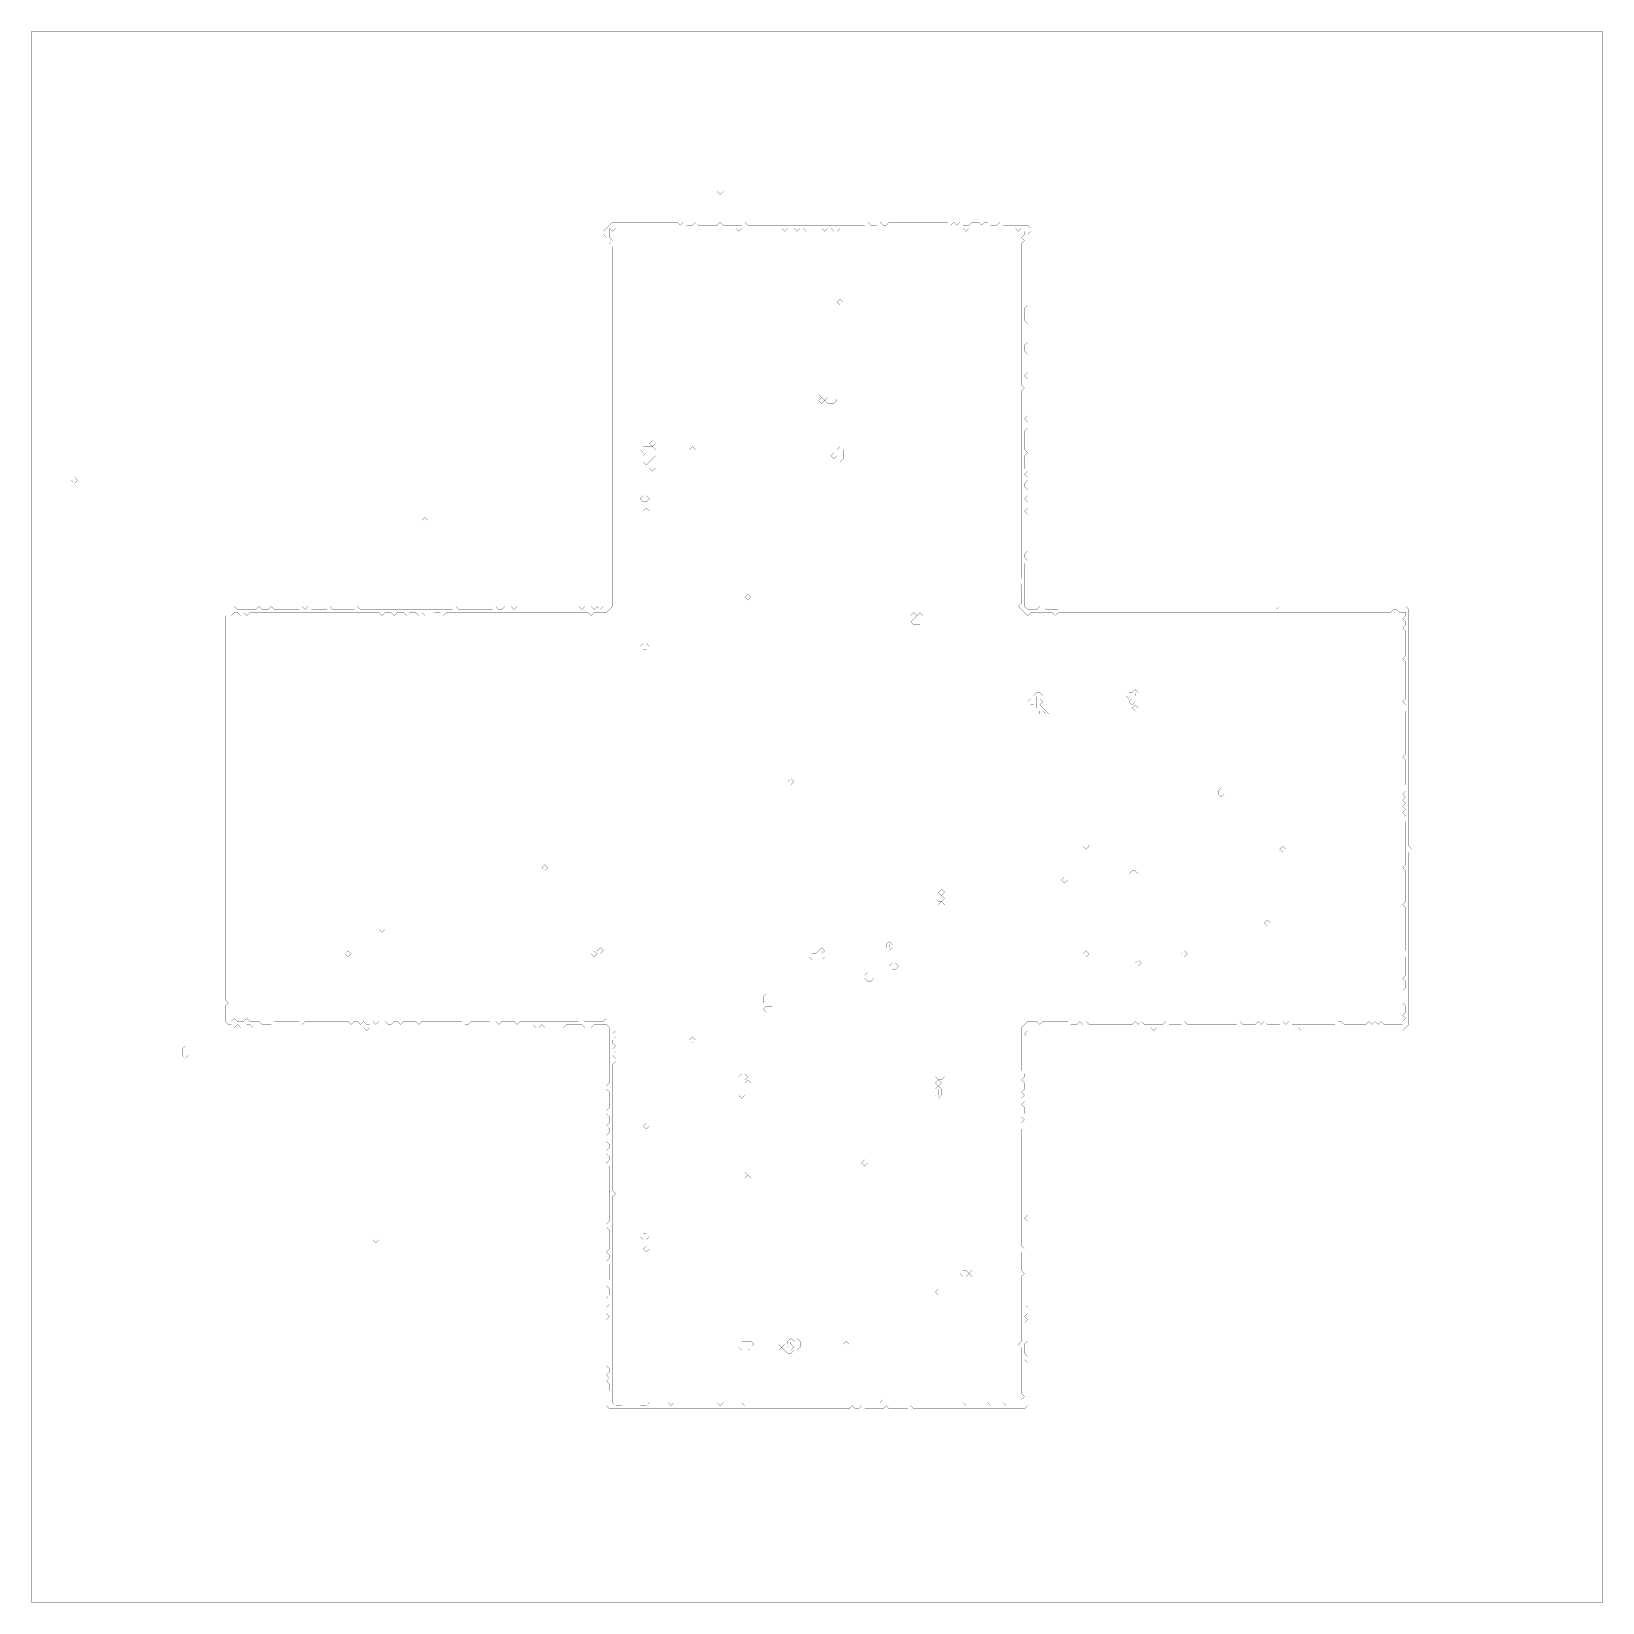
# Model space of a CAD drawing. Header units: metres. Extents: x 0 to 4931, y -4931 to 0.
import ezdxf

# ---------------------------------------------------------------- set-up
doc = ezdxf.new("R2010")
doc.units = ezdxf.units.M
for name, color, linetype in [('conductor', 1, 'Continuous'), ('dielectric', 8, 'Continuous'), ('substrate', 5, 'Continuous')]:
    doc.layers.add(name, color=color, linetype=linetype)

msp = doc.modelspace()

# ---------------------------------------------------------------- linework, layer by layer
at = {"layer": 'conductor', "const_width": 0.5}
for points in [[(1813.9, -617.5), (1813.9, -627.1), (1813.9, -636.8), (1813.9, -646.4), (1823.6, -656.1), (1813.9, -665.7), (1823.6, -675.4), (1823.6, -685), (1823.6, -694.7), (1823.6, -704.3), (1823.6, -714), (1823.6, -723.6), (1823.6, -733.3), (1823.6, -742.9), (1823.6, -752.6), (1823.6, -762.2), (1823.6, -771.9), (1823.6, -781.5), (1823.6, -791.2), (1823.6, -800.8), (1823.6, -810.5), (1823.6, -820.1), (1823.6, -829.8), (1823.6, -839.4), (1823.6, -849.1), (1823.6, -858.7), (1823.6, -868.4), (1823.6, -878), (1823.6, -887.7), (1823.6, -897.3), (1823.6, -907), (1823.6, -916.6), (1823.6, -926.2), (1823.6, -935.9), (1823.6, -945.5), (1823.6, -955.2), (1823.6, -964.8), (1823.6, -974.5), (1823.6, -984.1), (1823.6, -993.8), (1823.6, -1003.4), (1823.6, -1013.1), (1823.6, -1022.7), (1823.6, -1032.4), (1823.6, -1042), (1823.6, -1051.7), (1823.6, -1061.3), (1823.6, -1071), (1823.6, -1080.6), (1823.6, -1090.3), (1823.6, -1099.9), (1823.6, -1109.6), (1823.6, -1119.2), (1823.6, -1128.9), (1823.6, -1138.5), (1823.6, -1148.2), (1823.6, -1157.8), (1823.6, -1167.5), (1823.6, -1177.1), (1823.6, -1186.8), (1823.6, -1196.4), (1823.6, -1206.1), (1823.6, -1215.7), (1823.6, -1225.4), (1823.6, -1235), (1823.6, -1244.6), (1823.6, -1254.3), (1823.6, -1263.9), (1823.6, -1273.6), (1823.6, -1283.2), (1823.6, -1292.9), (1823.6, -1302.5), (1823.6, -1312.2), (1823.6, -1321.8), (1823.6, -1331.5), (1823.6, -1341.1), (1823.6, -1350.8), (1823.6, -1360.4), (1823.6, -1370.1), (1823.6, -1379.7), (1823.6, -1389.4), (1823.6, -1399), (1823.6, -1408.7), (1823.6, -1418.3), (1823.6, -1428), (1823.6, -1437.6), (1823.6, -1447.3), (1823.6, -1456.9), (1823.6, -1466.6), (1823.6, -1476.2), (1823.6, -1485.9), (1823.6, -1495.5), (1823.6, -1505.2), (1823.6, -1514.8), (1823.6, -1524.5), (1823.6, -1534.1), (1823.6, -1543.8), (1823.6, -1553.4), (1823.6, -1563), (1823.6, -1572.7), (1823.6, -1582.3), (1823.6, -1592), (1823.6, -1601.6), (1823.6, -1611.3), (1823.6, -1620.9), (1823.6, -1630.6), (1823.6, -1640.2), (1823.6, -1649.9), (1823.6, -1659.5), (1823.6, -1669.2), (1823.6, -1678.8), (1823.6, -1688.5), (1823.6, -1698.1), (1823.6, -1707.8), (1823.6, -1717.4), (1823.6, -1727.1), (1823.6, -1736.7), (1823.6, -1746.4), (1823.6, -1756), (1823.6, -1765.7), (1823.6, -1775.3), (1823.6, -1785), (1823.6, -1794.6), (1823.6, -1804.3), (1813.9, -1813.9), (1804.3, -1823.6), (1794.6, -1823.6), (1785, -1823.6), (1775.3, -1823.6), (1765.7, -1823.6), (1756, -1833.2), (1746.4, -1823.6), (1736.7, -1823.6), (1727.1, -1823.6), (1717.4, -1823.6), (1707.8, -1823.6), (1698.1, -1823.6), (1688.5, -1823.6), (1678.8, -1823.6), (1669.2, -1823.6), (1659.5, -1823.6), (1649.9, -1823.6), (1640.2, -1823.6), (1630.6, -1823.6), (1620.9, -1823.6), (1611.3, -1823.6), (1601.6, -1823.6), (1592, -1823.6), (1582.3, -1823.6), (1572.7, -1823.6), (1563, -1823.6), (1553.4, -1823.6), (1543.8, -1823.6), (1534.1, -1823.6), (1524.5, -1823.6), (1514.8, -1823.6), (1505.2, -1823.6), (1495.5, -1823.6), (1485.9, -1823.6), (1476.2, -1823.6), (1466.6, -1823.6), (1456.9, -1823.6), (1447.3, -1823.6), (1437.6, -1823.6), (1428, -1823.6), (1418.3, -1823.6), (1408.7, -1823.6), (1399, -1823.6), (1389.4, -1823.6), (1379.7, -1823.6), (1370.1, -1823.6), (1360.4, -1823.6), (1350.8, -1823.6), (1341.1, -1823.6), (1331.5, -1823.6), (1321.8, -1823.6), (1312.2, -1823.6), (1302.5, -1823.6), (1292.9, -1833.2), (1283.2, -1823.6), (1273.6, -1823.6), (1263.9, -1823.6), (1254.3, -1833.2), (1244.6, -1833.2), (1235, -1833.2), (1225.4, -1823.6), (1215.7, -1833.2), (1206.1, -1823.6), (1196.4, -1823.6), (1186.8, -1823.6), (1177.1, -1833.2), (1167.5, -1823.6), (1157.8, -1823.6), (1148.2, -1823.6), (1138.5, -1833.2), (1128.9, -1823.6), (1119.2, -1823.6), (1109.6, -1823.6), (1099.9, -1833.2), (1090.3, -1823.6), (1080.6, -1823.6), (1071, -1823.6), (1061.3, -1823.6), (1051.7, -1823.6), (1042, -1823.6), (1032.4, -1823.6), (1022.7, -1823.6), (1013.1, -1823.6), (1003.4, -1823.6), (993.8, -1823.6), (984.1, -1823.6), (974.5, -1823.6), (964.8, -1823.6), (955.2, -1823.6), (945.5, -1823.6), (935.9, -1823.6), (926.2, -1823.6), (916.6, -1823.6), (907, -1823.6), (897.3, -1823.6), (887.7, -1823.6), (878, -1823.6), (868.4, -1823.6), (858.7, -1823.6), (849.1, -1823.6), (839.4, -1823.6), (829.8, -1823.6), (820.1, -1823.6), (810.5, -1823.6), (800.8, -1823.6), (791.2, -1823.6), (781.5, -1823.6), (771.9, -1823.6), (762.2, -1823.6), (752.6, -1823.6), (742.9, -1823.6), (733.3, -1823.6), (723.6, -1823.6), (714, -1823.6), (704.3, -1823.6), (694.7, -1823.6), (685, -1823.6), (675.4, -1833.2), (665.7, -1823.6), (656.1, -1833.2), (646.4, -1823.6), (636.8, -1823.6), (627.1, -1833.2), (627.1, -1842.9), (627.1, -1852.5), (627.1, -1862.1), (627.1, -1871.8), (627.1, -1881.4), (627.1, -1891.1), (627.1, -1900.7), (627.1, -1910.4), (627.1, -1920), (627.1, -1929.7), (627.1, -1939.3), (627.1, -1949), (627.1, -1958.6), (627.1, -1968.3), (627.1, -1977.9), (627.1, -1987.6), (627.1, -1997.2), (627.1, -2006.9), (627.1, -2016.5), (627.1, -2026.2), (627.1, -2035.8), (627.1, -2045.5), (627.1, -2055.1), (627.1, -2064.8), (627.1, -2074.4), (627.1, -2084.1), (627.1, -2093.7), (627.1, -2103.4), (627.1, -2113), (627.1, -2122.7), (627.1, -2132.3), (627.1, -2142), (627.1, -2151.6), (627.1, -2161.2), (627.1, -2170.9), (627.1, -2180.5), (627.1, -2190.2), (627.1, -2199.8), (627.1, -2209.5), (627.1, -2219.1), (627.1, -2228.8), (627.1, -2238.4), (627.1, -2248.1), (627.1, -2257.7), (627.1, -2267.4), (627.1, -2277), (627.1, -2286.7), (627.1, -2296.3), (627.1, -2306), (627.1, -2315.6), (627.1, -2325.3), (627.1, -2334.9), (627.1, -2344.6), (627.1, -2354.2), (627.1, -2363.9), (627.1, -2373.5), (627.1, -2383.2), (627.1, -2392.8), (627.1, -2402.5), (627.1, -2412.1), (627.1, -2421.8), (627.1, -2431.4), (627.1, -2441.1), (627.1, -2450.7), (627.1, -2460.4), (627.1, -2470), (627.1, -2479.6), (627.1, -2489.3), (627.1, -2498.9), (627.1, -2508.6), (627.1, -2518.2), (627.1, -2527.9), (627.1, -2537.5), (627.1, -2547.2), (627.1, -2556.8), (627.1, -2566.5), (627.1, -2576.1), (627.1, -2585.8), (627.1, -2595.4), (627.1, -2605.1), (627.1, -2614.7), (627.1, -2624.4), (627.1, -2634), (627.1, -2643.7), (627.1, -2653.3), (627.1, -2663), (627.1, -2672.6), (627.1, -2682.3), (627.1, -2691.9), (627.1, -2701.6), (627.1, -2711.2), (627.1, -2720.9), (627.1, -2730.5), (627.1, -2740.2), (627.1, -2749.8), (627.1, -2759.5), (627.1, -2769.1), (627.1, -2778.8), (627.1, -2788.4), (627.1, -2798), (627.1, -2807.7), (627.1, -2817.3), (627.1, -2827), (627.1, -2836.6), (627.1, -2846.3), (627.1, -2855.9), (627.1, -2865.6), (627.1, -2875.2), (627.1, -2884.9), (627.1, -2894.5), (627.1, -2904.2), (627.1, -2913.8), (627.1, -2923.5), (627.1, -2933.1), (627.1, -2942.8), (627.1, -2952.4), (627.1, -2962.1), (627.1, -2971.7), (627.1, -2981.4), (627.1, -2991), (627.1, -3000.7), (627.1, -3010.3), (627.1, -3020), (627.1, -3029.6), (627.1, -3039.3), (627.1, -3048.9), (627.1, -3058.6), (627.1, -3068.2), (627.1, -3077.9), (627.1, -3087.5), (627.1, -3097.1), (627.1, -3106.8), (636.8, -3097.1), (646.4, -3106.8), (656.1, -3106.8), (665.7, -3106.8), (675.4, -3097.1), (685, -3106.8), (694.7, -3106.8), (704.3, -3106.8), (714, -3106.8), (723.6, -3116.4), (733.3, -3116.4), (742.9, -3116.4), (752.6, -3116.4), (762.2, -3106.8), (771.9, -3106.8), (781.5, -3106.8), (791.2, -3106.8), (800.8, -3106.8), (810.5, -3106.8), (820.1, -3106.8), (829.8, -3106.8), (839.4, -3106.8), (849.1, -3116.4), (858.7, -3106.8), (868.4, -3106.8), (878, -3106.8), (887.7, -3106.8), (897.3, -3106.8), (907, -3106.8), (916.6, -3106.8), (926.2, -3106.8), (935.9, -3106.8), (945.5, -3106.8), (955.2, -3106.8), (964.8, -3106.8), (974.5, -3106.8), (984.1, -3106.8), (993.8, -3106.8), (1003.4, -3116.4), (1013.1, -3106.8), (1022.7, -3106.8), (1032.4, -3116.4), (1042, -3106.8), (1051.7, -3116.4), (1061.3, -3116.4), (1071, -3106.8), (1080.6, -3116.4), (1090.3, -3106.8), (1099.9, -3116.4), (1109.6, -3106.8), (1119.2, -3116.4), (1128.9, -3116.4), (1138.5, -3106.8), (1148.2, -3106.8), (1157.8, -3116.4), (1167.5, -3106.8), (1177.1, -3106.8), (1186.8, -3106.8), (1196.4, -3106.8), (1206.1, -3106.8), (1215.7, -3116.4), (1225.4, -3106.8), (1235, -3106.8), (1244.6, -3106.8), (1254.3, -3106.8), (1263.9, -3106.8), (1273.6, -3106.8), (1283.2, -3106.8), (1292.9, -3106.8), (1302.5, -3106.8), (1312.2, -3106.8), (1321.8, -3106.8), (1331.5, -3106.8), (1341.1, -3106.8), (1350.8, -3106.8), (1360.4, -3116.4), (1370.1, -3116.4), (1379.7, -3106.8), (1389.4, -3106.8), (1399, -3106.8), (1408.7, -3106.8), (1418.3, -3106.8), (1428, -3106.8), (1437.6, -3106.8), (1447.3, -3116.4), (1456.9, -3106.8), (1466.6, -3116.4), (1476.2, -3106.8), (1485.9, -3106.8), (1495.5, -3106.8), (1505.2, -3106.8), (1514.8, -3106.8), (1524.5, -3116.4), (1534.1, -3106.8), (1543.8, -3106.8), (1553.4, -3106.8), (1563, -3106.8), (1572.7, -3106.8), (1582.3, -3106.8), (1592, -3106.8), (1601.6, -3106.8), (1611.3, -3106.8), (1620.9, -3106.8), (1630.6, -3106.8), (1640.2, -3106.8), (1649.9, -3106.8), (1659.5, -3106.8), (1669.2, -3106.8), (1678.8, -3106.8), (1688.5, -3106.8), (1698.1, -3106.8), (1707.8, -3106.8), (1717.4, -3106.8), (1727.1, -3097.1), (1736.7, -3106.8), (1746.4, -3106.8), (1756, -3106.8), (1765.7, -3106.8), (1775.3, -3106.8), (1785, -3106.8), (1794.6, -3106.8), (1804.3, -3097.1), (1813.9, -3097.1), (1823.6, -3097.1), (1833.2, -3106.8), (1833.2, -3116.4), (1833.2, -3126.1), (1833.2, -3135.7), (1823.6, -3145.4), (1833.2, -3155), (1823.6, -3164.7), (1823.6, -3174.3), (1833.2, -3184), (1823.6, -3193.6), (1833.2, -3203.3), (1823.6, -3212.9), (1833.2, -3222.6), (1833.2, -3232.2), (1823.6, -3241.9), (1823.6, -3251.5), (1823.6, -3261.2), (1823.6, -3270.8), (1823.6, -3280.5), (1823.6, -3290.1), (1823.6, -3299.8), (1823.6, -3309.4), (1823.6, -3319.1), (1823.6, -3328.7), (1823.6, -3338.4), (1823.6, -3348), (1823.6, -3357.7), (1823.6, -3367.3), (1823.6, -3377), (1823.6, -3386.6), (1823.6, -3396.2), (1823.6, -3405.9), (1823.6, -3415.5), (1823.6, -3425.2), (1823.6, -3434.8), (1823.6, -3444.5), (1823.6, -3454.1), (1823.6, -3463.8), (1823.6, -3473.4), (1823.6, -3483.1), (1823.6, -3492.7), (1823.6, -3502.4), (1823.6, -3512), (1823.6, -3521.7), (1823.6, -3531.3), (1823.6, -3541), (1823.6, -3550.6), (1823.6, -3560.3), (1823.6, -3569.9), (1823.6, -3579.6), (1823.6, -3589.2), (1823.6, -3598.9), (1823.6, -3608.5), (1823.6, -3618.2), (1823.6, -3627.8), (1823.6, -3637.5), (1833.2, -3647.1), (1823.6, -3656.8), (1823.6, -3666.4), (1823.6, -3676.1), (1823.6, -3685.7), (1823.6, -3695.4), (1823.6, -3705), (1823.6, -3714.6), (1823.6, -3724.3), (1823.6, -3733.9), (1823.6, -3743.6), (1823.6, -3753.2), (1823.6, -3762.9), (1823.6, -3772.5), (1823.6, -3782.2), (1823.6, -3791.8), (1823.6, -3801.5), (1823.6, -3811.1), (1823.6, -3820.8), (1823.6, -3830.4), (1823.6, -3840.1), (1823.6, -3849.7), (1823.6, -3859.4), (1823.6, -3869), (1823.6, -3878.7), (1823.6, -3888.3), (1823.6, -3898), (1823.6, -3907.6), (1823.6, -3917.3), (1823.6, -3926.9), (1823.6, -3936.6), (1823.6, -3946.2), (1823.6, -3955.9), (1823.6, -3965.5), (1823.6, -3975.2), (1823.6, -3984.8), (1823.6, -3994.5), (1823.6, -4004.1), (1823.6, -4013.8), (1823.6, -4023.4), (1823.6, -4033), (1823.6, -4042.7), (1823.6, -4052.3), (1823.6, -4062), (1823.6, -4071.6), (1823.6, -4081.3), (1823.6, -4090.9), (1823.6, -4100.6), (1823.6, -4110.2), (1823.6, -4119.9), (1823.6, -4129.5), (1823.6, -4139.2), (1823.6, -4148.8), (1823.6, -4158.5), (1823.6, -4168.1), (1823.6, -4177.8), (1823.6, -4187.4), (1823.6, -4197.1), (1823.6, -4206.7), (1823.6, -4216.4), (1823.6, -4226), (1823.6, -4235.7), (1823.6, -4245.3), (1823.6, -4255), (1823.6, -4264.6), (1823.6, -4274.3), (1823.6, -4283.9), (1823.6, -4293.6), (1823.6, -4303.2), (1833.2, -4312.9), (1842.9, -4312.9), (1852.5, -4312.9), (1862.1, -4303.2), (1871.8, -4303.2), (1881.4, -4303.2), (1891.1, -4303.2), (1900.7, -4303.2), (1910.4, -4312.9), (1920, -4312.9), (1929.7, -4312.9), (1939.3, -4303.2), (1949, -4303.2), (1958.6, -4303.2), (1968.3, -4303.2), (1977.9, -4303.2), (1987.6, -4303.2), (1997.2, -4303.2), (2006.9, -4312.9), (2016.5, -4303.2), (2026.2, -4303.2), (2035.8, -4303.2), (2045.5, -4303.2), (2055.1, -4303.2), (2064.8, -4303.2), (2074.4, -4303.2), (2084.1, -4303.2), (2093.7, -4303.2), (2103.4, -4303.2), (2113, -4303.2), (2122.7, -4303.2), (2132.3, -4303.2), (2142, -4303.2), (2151.6, -4303.2), (2161.2, -4312.9), (2170.9, -4303.2), (2180.5, -4303.2), (2190.2, -4303.2), (2199.8, -4303.2), (2209.5, -4303.2), (2219.1, -4303.2), (2228.8, -4303.2), (2238.4, -4312.9), (2248.1, -4303.2), (2257.7, -4303.2), (2267.4, -4303.2), (2277, -4303.2), (2286.7, -4303.2), (2296.3, -4303.2), (2306, -4303.2), (2315.6, -4303.2), (2325.3, -4303.2), (2334.9, -4303.2), (2344.6, -4303.2), (2354.2, -4303.2), (2363.9, -4303.2), (2373.5, -4303.2), (2383.2, -4303.2), (2392.8, -4303.2), (2402.5, -4303.2), (2412.1, -4303.2), (2421.8, -4303.2), (2431.4, -4303.2), (2441.1, -4303.2), (2450.7, -4303.2), (2460.4, -4303.2), (2470, -4303.2), (2479.6, -4303.2), (2489.3, -4303.2), (2498.9, -4303.2), (2508.6, -4303.2), (2518.2, -4303.2), (2527.9, -4303.2), (2537.5, -4303.2), (2547.2, -4303.2), (2556.8, -4303.2), (2566.5, -4303.2), (2576.1, -4303.2), (2585.8, -4303.2), (2595.4, -4303.2), (2605.1, -4303.2), (2614.7, -4303.2), (2624.4, -4303.2), (2634, -4303.2), (2643.7, -4303.2), (2653.3, -4303.2), (2663, -4303.2), (2672.6, -4293.6), (2682.3, -4303.2), (2691.9, -4303.2), (2701.6, -4303.2), (2711.2, -4303.2), (2720.9, -4303.2), (2730.5, -4303.2), (2740.2, -4303.2), (2749.8, -4303.2), (2759.5, -4303.2), (2769.1, -4303.2), (2778.8, -4303.2), (2788.4, -4303.2), (2798, -4303.2), (2807.7, -4303.2), (2817.3, -4303.2), (2827, -4303.2), (2836.6, -4303.2), (2846.3, -4303.2), (2855.9, -4303.2), (2865.6, -4303.2), (2875.2, -4303.2), (2884.9, -4303.2), (2894.5, -4303.2), (2904.2, -4303.2), (2913.8, -4303.2), (2923.5, -4303.2), (2933.1, -4312.9), (2942.8, -4303.2), (2952.4, -4303.2), (2962.1, -4303.2), (2971.7, -4303.2), (2981.4, -4303.2), (2991, -4303.2), (3000.7, -4303.2), (3010.3, -4312.9), (3020, -4303.2), (3029.6, -4303.2), (3039.3, -4303.2), (3048.9, -4303.2), (3058.6, -4312.9), (3068.2, -4303.2), (3077.9, -4303.2), (3087.5, -4303.2), (3097.1, -4303.2), (3106.8, -4303.2), (3116.4, -4303.2), (3106.8, -4293.6), (3116.4, -4283.9), (3106.8, -4274.3), (3106.8, -4264.6), (3106.8, -4255), (3106.8, -4245.3), (3106.8, -4235.7), (3106.8, -4226), (3106.8, -4216.4), (3106.8, -4206.7), (3106.8, -4197.1), (3106.8, -4187.4), (3106.8, -4177.8), (3106.8, -4168.1), (3106.8, -4158.5), (3106.8, -4148.8), (3106.8, -4139.2), (3106.8, -4129.5), (3097.1, -4119.9), (3106.8, -4110.2), (3106.8, -4100.6), (3106.8, -4090.9), (3106.8, -4081.3), (3106.8, -4071.6), (3106.8, -4062), (3106.8, -4052.3), (3106.8, -4042.7), (3106.8, -4033), (3106.8, -4023.4), (3106.8, -4013.8), (3106.8, -4004.1), (3106.8, -3994.5), (3106.8, -3984.8), (3106.8, -3975.2), (3106.8, -3965.5), (3106.8, -3955.9), (3106.8, -3946.2), (3106.8, -3936.6), (3106.8, -3926.9), (3106.8, -3917.3), (3106.8, -3907.6), (3116.4, -3898), (3106.8, -3888.3), (3106.8, -3878.7), (3106.8, -3869), (3106.8, -3859.4), (3106.8, -3849.7), (3106.8, -3840.1), (3106.8, -3830.4), (3116.4, -3820.8), (3106.8, -3811.1), (3106.8, -3801.5), (3106.8, -3791.8), (3106.8, -3782.2), (3106.8, -3772.5), (3106.8, -3762.9), (3106.8, -3753.2), (3106.8, -3743.6), (3106.8, -3733.9), (3106.8, -3724.3), (3106.8, -3714.6), (3106.8, -3705), (3106.8, -3695.4), (3106.8, -3685.7), (3106.8, -3676.1), (3106.8, -3666.4), (3106.8, -3656.8), (3106.8, -3647.1), (3106.8, -3637.5), (3106.8, -3627.8), (3106.8, -3618.2), (3106.8, -3608.5), (3106.8, -3598.9), (3106.8, -3589.2), (3106.8, -3579.6), (3106.8, -3569.9), (3106.8, -3560.3), (3106.8, -3550.6), (3106.8, -3541), (3106.8, -3531.3), (3106.8, -3521.7), (3106.8, -3512), (3106.8, -3502.4), (3106.8, -3492.7), (3106.8, -3483.1), (3106.8, -3473.4), (3106.8, -3463.8), (3106.8, -3454.1), (3106.8, -3444.5), (3116.4, -3434.8), (3106.8, -3425.2), (3116.4, -3415.5), (3106.8, -3405.9), (3116.4, -3396.2), (3116.4, -3386.6), (3116.4, -3377), (3106.8, -3367.3), (3116.4, -3357.7), (3106.8, -3348), (3116.4, -3338.4), (3106.8, -3328.7), (3116.4, -3319.1), (3116.4, -3309.4), (3116.4, -3299.8), (3106.8, -3290.1), (3116.4, -3280.5), (3116.4, -3270.8), (3106.8, -3261.2), (3106.8, -3251.5), (3106.8, -3241.9), (3106.8, -3232.2), (3106.8, -3222.6), (3106.8, -3212.9), (3106.8, -3203.3), (3106.8, -3193.6), (3106.8, -3184), (3106.8, -3174.3), (3106.8, -3164.7), (3106.8, -3155), (3106.8, -3145.4), (3106.8, -3135.7), (3106.8, -3126.1), (3116.4, -3116.4), (3126.1, -3106.8), (3135.7, -3106.8), (3145.4, -3106.8), (3155, -3106.8), (3164.7, -3116.4), (3174.3, -3106.8), (3184, -3106.8), (3193.6, -3106.8), (3203.3, -3106.8), (3212.9, -3106.8), (3222.6, -3106.8), (3232.2, -3106.8), (3241.9, -3106.8), (3251.5, -3106.8), (3261.2, -3116.4), (3270.8, -3116.4), (3280.5, -3116.4), (3290.1, -3106.8), (3299.8, -3116.4), (3309.4, -3106.8), (3319.1, -3116.4), (3328.7, -3116.4), (3338.4, -3116.4), (3348, -3116.4), (3357.7, -3116.4), (3367.3, -3116.4), (3377, -3116.4), (3386.6, -3116.4), (3396.2, -3116.4), (3405.9, -3116.4), (3415.5, -3116.4), (3425.2, -3116.4), (3434.8, -3116.4), (3444.5, -3116.4), (3454.1, -3116.4), (3463.8, -3106.8), (3473.4, -3116.4), (3483.1, -3106.8), (3492.7, -3116.4), (3502.4, -3116.4), (3512, -3116.4), (3521.7, -3116.4), (3531.3, -3116.4), (3541, -3116.4), (3550.6, -3116.4), (3560.3, -3106.8), (3569.9, -3116.4), (3579.6, -3116.4), (3589.2, -3116.4), (3598.9, -3116.4), (3608.5, -3116.4), (3618.2, -3106.8), (3627.8, -3116.4), (3637.5, -3116.4), (3647.1, -3116.4), (3656.8, -3116.4), (3666.4, -3116.4), (3676.1, -3116.4), (3685.7, -3116.4), (3695.4, -3116.4), (3705, -3116.4), (3714.6, -3116.4), (3724.3, -3116.4), (3733.9, -3116.4), (3743.6, -3116.4), (3753.2, -3116.4), (3762.9, -3116.4), (3772.5, -3116.4), (3782.2, -3116.4), (3791.8, -3106.8), (3801.5, -3116.4), (3811.1, -3116.4), (3820.8, -3116.4), (3830.4, -3116.4), (3840.1, -3116.4), (3849.7, -3106.8), (3859.4, -3116.4), (3869, -3106.8), (3878.7, -3116.4), (3888.3, -3116.4), (3898, -3116.4), (3907.6, -3116.4), (3917.3, -3116.4), (3926.9, -3106.8), (3936.6, -3116.4), (3946.2, -3106.8), (3955.9, -3116.4), (3965.5, -3116.4), (3975.2, -3116.4), (3984.8, -3116.4), (3994.5, -3116.4), (4004.1, -3116.4), (4013.8, -3116.4), (4023.4, -3116.4), (4033, -3116.4), (4042.7, -3116.4), (4052.3, -3116.4), (4062, -3116.4), (4071.6, -3116.4), (4081.3, -3116.4), (4090.9, -3116.4), (4100.6, -3106.8), (4110.2, -3106.8), (4119.9, -3116.4), (4129.5, -3116.4), (4139.2, -3116.4), (4148.8, -3116.4), (4158.5, -3116.4), (4168.1, -3116.4), (4177.8, -3116.4), (4187.4, -3116.4), (4197.1, -3106.8), (4206.7, -3116.4), (4216.4, -3106.8), (4226, -3116.4), (4235.7, -3106.8), (4245.3, -3116.4), (4255, -3116.4), (4264.6, -3116.4), (4274.3, -3116.4), (4283.9, -3116.4), (4293.6, -3116.4), (4303.2, -3116.4), (4303.2, -3106.8), (4312.9, -3097.1), (4303.2, -3087.5), (4312.9, -3077.9), (4312.9, -3068.2), (4312.9, -3058.6), (4303.2, -3048.9), (4303.2, -3039.3), (4303.2, -3029.6), (4303.2, -3020), (4303.2, -3010.3), (4312.9, -3000.7), (4312.9, -2991), (4312.9, -2981.4), (4303.2, -2971.7), (4312.9, -2962.1), (4312.9, -2952.4), (4312.9, -2942.8), (4312.9, -2933.1), (4312.9, -2923.5), (4312.9, -2913.8), (4312.9, -2904.2), (4303.2, -2894.5), (4312.9, -2884.9), (4312.9, -2875.2), (4312.9, -2865.6), (4312.9, -2855.9), (4312.9, -2846.3), (4312.9, -2836.6), (4312.9, -2827), (4312.9, -2817.3), (4312.9, -2807.7), (4312.9, -2798), (4312.9, -2788.4), (4312.9, -2778.8), (4312.9, -2769.1), (4312.9, -2759.5), (4312.9, -2749.8), (4303.2, -2740.2), (4312.9, -2730.5), (4312.9, -2720.9), (4312.9, -2711.2), (4312.9, -2701.6), (4312.9, -2691.9), (4312.9, -2682.3), (4312.9, -2672.6), (4312.9, -2663), (4312.9, -2653.3), (4312.9, -2643.7), (4312.9, -2634), (4303.2, -2624.4), (4312.9, -2614.7), (4312.9, -2605.1), (4312.9, -2595.4), (4312.9, -2585.8), (4312.9, -2576.1), (4312.9, -2566.5), (4312.9, -2556.8), (4312.9, -2547.2), (4312.9, -2537.5), (4312.9, -2527.9), (4312.9, -2518.2), (4312.9, -2508.6), (4312.9, -2498.9), (4312.9, -2489.3), (4312.9, -2479.6), (4303.2, -2470), (4312.9, -2460.4), (4303.2, -2450.7), (4312.9, -2441.1), (4303.2, -2431.4), (4312.9, -2421.8), (4303.2, -2412.1), (4312.9, -2402.5), (4303.2, -2392.8), (4312.9, -2383.2), (4303.2, -2373.5), (4312.9, -2363.9), (4312.9, -2354.2), (4312.9, -2344.6), (4312.9, -2334.9), (4312.9, -2325.3), (4312.9, -2315.6), (4312.9, -2306), (4312.9, -2296.3), (4312.9, -2286.7), (4303.2, -2277), (4312.9, -2267.4), (4312.9, -2257.7), (4312.9, -2248.1), (4312.9, -2238.4), (4312.9, -2228.8), (4312.9, -2219.1), (4312.9, -2209.5), (4312.9, -2199.8), (4312.9, -2190.2), (4312.9, -2180.5), (4312.9, -2170.9), (4312.9, -2161.2), (4312.9, -2151.6), (4312.9, -2142), (4312.9, -2132.3), (4303.2, -2122.7), (4312.9, -2113), (4303.2, -2103.4), (4312.9, -2093.7), (4312.9, -2084.1), (4312.9, -2074.4), (4312.9, -2064.8), (4312.9, -2055.1), (4312.9, -2045.5), (4312.9, -2035.8), (4312.9, -2026.2), (4312.9, -2016.5), (4312.9, -2006.9), (4312.9, -1997.2), (4312.9, -1987.6), (4312.9, -1977.9), (4303.2, -1968.3), (4312.9, -1958.6), (4312.9, -1949), (4312.9, -1939.3), (4312.9, -1929.7), (4312.9, -1920), (4312.9, -1910.4), (4312.9, -1900.7), (4312.9, -1891.1), (4312.9, -1881.4), (4303.2, -1871.8), (4312.9, -1862.1), (4312.9, -1852.5), (4303.2, -1842.9), (4312.9, -1833.2), (4312.9, -1823.6), (4303.2, -1823.6), (4293.6, -1823.6), (4283.9, -1813.9), (4274.3, -1813.9), (4264.6, -1823.6), (4255, -1823.6), (4245.3, -1823.6), (4235.7, -1823.6), (4226, -1823.6), (4216.4, -1823.6), (4206.7, -1823.6), (4197.1, -1823.6), (4187.4, -1823.6), (4177.8, -1823.6), (4168.1, -1823.6), (4158.5, -1823.6), (4148.8, -1823.6), (4139.2, -1823.6), (4129.5, -1823.6), (4119.9, -1823.6), (4110.2, -1823.6), (4100.6, -1823.6), (4090.9, -1823.6), (4081.3, -1823.6), (4071.6, -1823.6), (4062, -1823.6), (4052.3, -1823.6), (4042.7, -1823.6), (4033, -1823.6), (4023.4, -1823.6), (4013.8, -1823.6), (4004.1, -1823.6), (3994.5, -1823.6), (3984.8, -1823.6), (3975.2, -1823.6), (3965.5, -1823.6), (3955.9, -1823.6), (3946.2, -1823.6), (3936.6, -1823.6), (3926.9, -1823.6), (3917.3, -1823.6), (3907.6, -1823.6), (3898, -1823.6), (3888.3, -1823.6), (3878.7, -1823.6), (3869, -1823.6), (3859.4, -1823.6), (3849.7, -1823.6), (3840.1, -1823.6), (3830.4, -1823.6), (3820.8, -1823.6), (3811.1, -1823.6), (3801.5, -1823.6), (3791.8, -1823.6), (3782.2, -1823.6), (3772.5, -1823.6), (3762.9, -1823.6), (3753.2, -1823.6), (3743.6, -1823.6), (3733.9, -1823.6), (3724.3, -1823.6), (3714.6, -1823.6), (3705, -1823.6), (3695.4, -1823.6), (3685.7, -1823.6), (3676.1, -1823.6), (3666.4, -1823.6), (3656.8, -1823.6), (3647.1, -1823.6), (3637.5, -1823.6), (3627.8, -1823.6), (3618.2, -1823.6), (3608.5, -1823.6), (3598.9, -1823.6), (3589.2, -1823.6), (3579.6, -1823.6), (3569.9, -1823.6), (3560.3, -1823.6), (3550.6, -1823.6), (3541, -1823.6), (3531.3, -1823.6), (3521.7, -1823.6), (3512, -1823.6), (3502.4, -1823.6), (3492.7, -1823.6), (3483.1, -1823.6), (3473.4, -1823.6), (3463.8, -1823.6), (3454.1, -1823.6), (3444.5, -1823.6), (3434.8, -1823.6), (3425.2, -1823.6), (3415.5, -1823.6), (3405.9, -1823.6), (3396.2, -1823.6), (3386.6, -1823.6), (3377, -1823.6), (3367.3, -1823.6), (3357.7, -1823.6), (3348, -1823.6), (3338.4, -1823.6), (3328.7, -1823.6), (3319.1, -1823.6), (3309.4, -1823.6), (3299.8, -1823.6), (3290.1, -1823.6), (3280.5, -1823.6), (3270.8, -1823.6), (3261.2, -1823.6), (3251.5, -1823.6), (3241.9, -1823.6), (3232.2, -1823.6), (3222.6, -1823.6), (3212.9, -1833.2), (3203.3, -1823.6), (3193.6, -1823.6), (3184, -1823.6), (3174.3, -1823.6), (3164.7, -1823.6), (3155, -1823.6), (3145.4, -1823.6), (3135.7, -1823.6), (3126.1, -1833.2), (3116.4, -1823.6), (3106.8, -1813.9), (3097.1, -1804.3), (3106.8, -1794.6), (3106.8, -1785), (3106.8, -1775.3), (3106.8, -1765.7), (3106.8, -1756), (3106.8, -1746.4), (3106.8, -1736.7), (3097.1, -1727.1), (3106.8, -1717.4), (3106.8, -1707.8), (3106.8, -1698.1), (3106.8, -1688.5), (3106.8, -1678.8), (3106.8, -1669.2), (3106.8, -1659.5), (3106.8, -1649.9), (3106.8, -1640.2), (3106.8, -1630.6), (3106.8, -1620.9), (3106.8, -1611.3), (3106.8, -1601.6), (3106.8, -1592), (3106.8, -1582.3), (3106.8, -1572.7), (3106.8, -1563), (3106.8, -1553.4), (3106.8, -1543.8), (3106.8, -1534.1), (3106.8, -1524.5), (3106.8, -1514.8), (3106.8, -1505.2), (3106.8, -1495.5), (3106.8, -1485.9), (3106.8, -1476.2), (3106.8, -1466.6), (3106.8, -1456.9), (3106.8, -1447.3), (3106.8, -1437.6), (3106.8, -1428), (3106.8, -1418.3), (3106.8, -1408.7), (3106.8, -1399), (3106.8, -1389.4), (3106.8, -1379.7), (3106.8, -1370.1), (3106.8, -1360.4), (3106.8, -1350.8), (3106.8, -1341.1), (3106.8, -1331.5), (3106.8, -1321.8), (3106.8, -1312.2), (3106.8, -1302.5), (3106.8, -1292.9), (3106.8, -1283.2), (3106.8, -1273.6), (3106.8, -1263.9), (3106.8, -1254.3), (3106.8, -1244.6), (3106.8, -1235), (3106.8, -1225.4), (3106.8, -1215.7), (3106.8, -1206.1), (3106.8, -1196.4), (3106.8, -1186.8), (3106.8, -1177.1), (3106.8, -1167.5), (3106.8, -1157.8), (3106.8, -1148.2), (3106.8, -1138.5), (3106.8, -1128.9), (3116.4, -1119.2), (3106.8, -1109.6), (3106.8, -1099.9), (3106.8, -1090.3), (3106.8, -1080.6), (3106.8, -1071), (3106.8, -1061.3), (3106.8, -1051.7), (3106.8, -1042), (3106.8, -1032.4), (3106.8, -1022.7), (3106.8, -1013.1), (3106.8, -1003.4), (3106.8, -993.8), (3106.8, -984.1), (3106.8, -974.5), (3106.8, -964.8), (3106.8, -955.2), (3106.8, -945.5), (3106.8, -935.9), (3106.8, -926.2), (3106.8, -916.6), (3106.8, -907), (3106.8, -897.3), (3106.8, -887.7), (3106.8, -878), (3106.8, -868.4), (3106.8, -858.7), (3106.8, -849.1), (3106.8, -839.4), (3106.8, -829.8), (3106.8, -820.1), (3106.8, -810.5), (3106.8, -800.8), (3106.8, -791.2), (3106.8, -781.5), (3106.8, -771.9), (3106.8, -762.2), (3106.8, -752.6), (3106.8, -742.9), (3106.8, -733.3), (3106.8, -723.6), (3106.8, -714), (3106.8, -704.3), (3106.8, -694.7), (3106.8, -685), (3106.8, -675.4), (3106.8, -665.7), (3116.4, -656.1), (3106.8, -646.4), (3116.4, -636.8), (3116.4, -627.1), (3106.8, -617.5), (3097.1, -627.1), (3087.5, -617.5), (3077.9, -617.5), (3068.2, -617.5), (3058.6, -617.5), (3048.9, -617.5), (3039.3, -617.5), (3029.6, -617.5), (3020, -617.5), (3010.3, -617.5), (3000.7, -617.5), (2991, -617.5), (2981.4, -617.5), (2971.7, -617.5), (2962.1, -617.5), (2952.4, -617.5), (2942.8, -617.5), (2933.1, -627.1), (2923.5, -617.5), (2913.8, -617.5), (2904.2, -617.5), (2894.5, -617.5), (2884.9, -617.5), (2875.2, -617.5), (2865.6, -617.5), (2855.9, -617.5), (2846.3, -617.5), (2836.6, -617.5), (2827, -617.5), (2817.3, -617.5), (2807.7, -617.5), (2798, -617.5), (2788.4, -617.5), (2778.8, -617.5), (2769.1, -617.5), (2759.5, -617.5), (2749.8, -617.5), (2740.2, -617.5), (2730.5, -617.5), (2720.9, -617.5), (2711.2, -617.5), (2701.6, -617.5), (2691.9, -617.5), (2682.3, -617.5), (2672.6, -617.5), (2663, -617.5), (2653.3, -617.5), (2643.7, -617.5), (2634, -617.5), (2624.4, -617.5), (2614.7, -617.5), (2605.1, -617.5), (2595.4, -617.5), (2585.8, -617.5), (2576.1, -617.5), (2566.5, -617.5), (2556.8, -617.5), (2547.2, -617.5), (2537.5, -617.5), (2527.9, -627.1), (2518.2, -627.1), (2508.6, -617.5), (2498.9, -617.5), (2489.3, -627.1), (2479.6, -617.5), (2470, -617.5), (2460.4, -627.1), (2450.7, -627.1), (2441.1, -627.1), (2431.4, -627.1), (2421.8, -617.5), (2412.1, -617.5), (2402.5, -627.1), (2392.8, -617.5), (2383.2, -617.5), (2373.5, -617.5), (2363.9, -627.1), (2354.2, -617.5), (2344.6, -617.5), (2334.9, -617.5), (2325.3, -617.5), (2315.6, -617.5), (2306, -617.5), (2296.3, -627.1), (2286.7, -617.5), (2277, -617.5), (2267.4, -617.5), (2257.7, -617.5), (2248.1, -617.5), (2238.4, -617.5), (2228.8, -617.5), (2219.1, -627.1), (2209.5, -617.5), (2199.8, -617.5), (2190.2, -617.5), (2180.5, -617.5), (2170.9, -617.5), (2161.2, -617.5), (2151.6, -617.5), (2142, -617.5), (2132.3, -617.5), (2122.7, -617.5), (2113, -617.5), (2103.4, -617.5), (2093.7, -617.5), (2084.1, -617.5), (2074.4, -617.5), (2064.8, -617.5), (2055.1, -617.5), (2045.5, -617.5), (2035.8, -617.5), (2026.2, -617.5), (2016.5, -617.5), (2006.9, -617.5), (1997.2, -617.5), (1987.6, -617.5), (1977.9, -617.5), (1968.3, -617.5), (1958.6, -617.5), (1949, -617.5), (1939.3, -617.5), (1929.7, -617.5), (1920, -617.5), (1910.4, -617.5), (1900.7, -617.5), (1891.1, -617.5), (1881.4, -617.5), (1871.8, -617.5), (1862.1, -617.5), (1852.5, -617.5), (1842.9, -617.5), (1833.2, -617.5), (1823.6, -627.1)], [(2527.9, -849.1), (2537.5, -839.4), (2547.2, -849.1), (2537.5, -858.7)], [(2460.4, -1148.2), (2470, -1138.5), (2479.6, -1148.2), (2470, -1157.8)], [(2470, -1157.8), (2479.6, -1148.2), (2489.3, -1157.8), (2479.6, -1167.5)], [(2489.3, -1157.8), (2498.9, -1148.2), (2508.6, -1148.2), (2518.2, -1148.2), (2527.9, -1157.8), (2518.2, -1167.5), (2508.6, -1167.5), (2498.9, -1167.5)], [(1910.4, -1312.2), (1920, -1302.5), (1929.7, -1302.5), (1939.3, -1302.5), (1949, -1302.5), (1958.6, -1312.2), (1949, -1321.8), (1958.6, -1331.5), (1949, -1341.1), (1939.3, -1350.8), (1929.7, -1360.4), (1920, -1350.8), (1920, -1341.1), (1920, -1331.5), (1929.7, -1321.8), (1920, -1321.8)], [(1939.3, -1292.9), (1949, -1283.2), (1958.6, -1292.9), (1949, -1302.5)], [(2064.8, -1312.2), (2074.4, -1302.5), (2084.1, -1312.2), (2074.4, -1321.8)], [(2508.6, -1331.5), (2518.2, -1321.8), (2527.9, -1331.5), (2518.2, -1341.1)], [(2527.9, -1312.2), (2537.5, -1302.5), (2547.2, -1312.2), (2547.2, -1321.8), (2547.2, -1331.5), (2547.2, -1341.1), (2537.5, -1350.8), (2527.9, -1341.1), (2527.9, -1331.5), (2527.9, -1321.8)], [(1939.3, -1370.1), (1949, -1360.4), (1958.6, -1370.1), (1949, -1379.7)], [(1910.4, -1466.6), (1920, -1456.9), (1929.7, -1456.9), (1939.3, -1466.6), (1929.7, -1476.2), (1920, -1476.2)], [(1920, -1505.2), (1929.7, -1495.5), (1939.3, -1505.2), (1929.7, -1514.8)], [(2238.4, -1775.3), (2248.1, -1765.7), (2257.7, -1775.3), (2248.1, -1785)], [(2778.8, -1833.2), (2788.4, -1823.6), (2798, -1833.2), (2798, -1842.9), (2798, -1852.5), (2788.4, -1862.1), (2778.8, -1862.1), (2769.1, -1862.1), (2759.5, -1852.5), (2769.1, -1842.9)], [(2759.5, -1833.2), (2769.1, -1823.6), (2778.8, -1833.2), (2769.1, -1842.9)], [(1910.4, -1929.7), (1920, -1920), (1929.7, -1920), (1939.3, -1929.7), (1929.7, -1939.3), (1920, -1939.3)], [(3454.1, -2074.4), (3463.8, -2064.8), (3473.4, -2074.4), (3473.4, -2084.1), (3463.8, -2093.7), (3454.1, -2093.7), (3444.5, -2093.7), (3434.8, -2084.1), (3444.5, -2074.4)], [(3145.4, -2084.1), (3155, -2074.4), (3164.7, -2074.4), (3174.3, -2084.1), (3164.7, -2093.7), (3174.3, -2103.4), (3164.7, -2113), (3174.3, -2122.7), (3164.7, -2132.3), (3155, -2132.3), (3145.4, -2122.7), (3145.4, -2113), (3135.7, -2113), (3126.1, -2103.4), (3135.7, -2093.7), (3145.4, -2093.7)], [(3444.5, -2103.4), (3454.1, -2093.7), (3463.8, -2103.4), (3454.1, -2113)], [(3454.1, -2122.7), (3463.8, -2113), (3473.4, -2122.7), (3463.8, -2132.3)], [(3164.7, -2132.3), (3174.3, -2122.7), (3184, -2132.3), (3193.6, -2142), (3184, -2151.6), (3174.3, -2151.6), (3164.7, -2142)], [(2373.5, -2354.2), (2383.2, -2344.6), (2392.8, -2354.2), (2383.2, -2363.9)], [(3724.3, -2383.2), (3733.9, -2373.5), (3743.6, -2383.2), (3743.6, -2392.8), (3733.9, -2402.5), (3724.3, -2392.8)], [(3299.8, -2556.8), (3309.4, -2547.2), (3319.1, -2556.8), (3309.4, -2566.5)], [(3917.3, -2566.5), (3926.9, -2556.8), (3936.6, -2566.5), (3926.9, -2576.1)], [(1601.6, -2624.4), (1611.3, -2614.7), (1620.9, -2624.4), (1611.3, -2634)], [(3232.2, -2663), (3241.9, -2653.3), (3251.5, -2663), (3241.9, -2672.6)], [(3444.5, -2643.7), (3454.1, -2634), (3463.8, -2634), (3473.4, -2643.7), (3463.8, -2653.3), (3454.1, -2653.3)], [(2836.6, -2720.9), (2846.3, -2711.2), (2855.9, -2711.2), (2865.6, -2720.9), (2855.9, -2730.5), (2846.3, -2730.5)], [(2846.3, -2701.6), (2855.9, -2691.9), (2865.6, -2701.6), (2855.9, -2711.2)], [(2846.3, -2740.2), (2855.9, -2730.5), (2865.6, -2740.2), (2855.9, -2749.8)], [(1090.3, -2817.3), (1099.9, -2807.7), (1109.6, -2817.3), (1099.9, -2827)], [(3869, -2798), (3878.7, -2788.4), (3888.3, -2798), (3878.7, -2807.7)], [(2682.3, -2865.6), (2691.9, -2855.9), (2701.6, -2865.6), (2701.6, -2875.2), (2691.9, -2884.9), (2682.3, -2875.2)], [(984.1, -2894.5), (993.8, -2884.9), (1003.4, -2894.5), (993.8, -2904.2)], [(1756, -2894.5), (1765.7, -2884.9), (1775.3, -2894.5), (1765.7, -2904.2)], [(1775.3, -2884.9), (1785, -2875.2), (1794.6, -2884.9), (1785, -2894.5)], [(2460.4, -2894.5), (2470, -2884.9), (2479.6, -2894.5), (2489.3, -2904.2), (2479.6, -2913.8), (2470, -2913.8), (2460.4, -2913.8), (2450.7, -2913.8), (2441.1, -2904.2), (2450.7, -2894.5)], [(2470, -2884.9), (2479.6, -2875.2), (2489.3, -2884.9), (2479.6, -2894.5)], [(3299.8, -2894.5), (3309.4, -2884.9), (3319.1, -2894.5), (3309.4, -2904.2)], [(3608.5, -2894.5), (3618.2, -2884.9), (3627.8, -2894.5), (3618.2, -2904.2)], [(2614.7, -2962.1), (2624.4, -2952.4), (2634, -2962.1), (2643.7, -2971.7), (2634, -2981.4), (2624.4, -2981.4), (2614.7, -2971.7)], [(2691.9, -2933.1), (2701.6, -2923.5), (2711.2, -2923.5), (2720.9, -2933.1), (2711.2, -2942.8), (2701.6, -2942.8)], [(3463.8, -2923.5), (3473.4, -2913.8), (3483.1, -2923.5), (3473.4, -2933.1)], [(2296.3, -3029.6), (2306, -3020), (2315.6, -3029.6), (2315.6, -3039.3), (2325.3, -3039.3), (2334.9, -3048.9), (2325.3, -3058.6), (2315.6, -3058.6), (2306, -3058.6), (2296.3, -3048.9), (2296.3, -3039.3)], [(2296.3, -3068.2), (2306, -3058.6), (2315.6, -3068.2), (2306, -3077.9)], [(2064.8, -3164.7), (2074.4, -3155), (2084.1, -3164.7), (2074.4, -3174.3)], [(2219.1, -3280.5), (2228.8, -3270.8), (2238.4, -3270.8), (2248.1, -3280.5), (2238.4, -3290.1), (2238.4, -3299.8), (2238.4, -3309.4), (2238.4, -3319.1), (2238.4, -3328.7), (2238.4, -3338.4), (2228.8, -3348), (2219.1, -3338.4), (2219.1, -3328.7), (2219.1, -3319.1), (2219.1, -3309.4), (2219.1, -3299.8), (2219.1, -3290.1)], [(2238.4, -3299.8), (2248.1, -3290.1), (2257.7, -3299.8), (2248.1, -3309.4)], [(2836.6, -3280.5), (2846.3, -3270.8), (2855.9, -3270.8), (2865.6, -3280.5), (2855.9, -3290.1), (2846.3, -3290.1)], [(2836.6, -3299.8), (2846.3, -3290.1), (2855.9, -3299.8), (2846.3, -3309.4)], [(2836.6, -3319.1), (2846.3, -3309.4), (2855.9, -3319.1), (2855.9, -3328.7), (2855.9, -3338.4), (2846.3, -3348), (2836.6, -3338.4), (2836.6, -3328.7)], [(1920, -3434.8), (1929.7, -3425.2), (1939.3, -3434.8), (1929.7, -3444.5)], [(2605.1, -3550.6), (2614.7, -3541), (2624.4, -3550.6), (2614.7, -3560.3)], [(2228.8, -3589.2), (2238.4, -3579.6), (2248.1, -3589.2), (2238.4, -3598.9)], [(2238.4, -3598.9), (2248.1, -3589.2), (2257.7, -3598.9), (2248.1, -3608.5)], [(1910.4, -3782.2), (1920, -3772.5), (1929.7, -3772.5), (1939.3, -3782.2), (1929.7, -3791.8), (1920, -3791.8)], [(1920, -3820.8), (1929.7, -3811.1), (1939.3, -3820.8), (1929.7, -3830.4)], [(2913.8, -3898), (2923.5, -3888.3), (2933.1, -3888.3), (2942.8, -3898), (2933.1, -3907.6), (2923.5, -3907.6)], [(2942.8, -3898), (2952.4, -3888.3), (2962.1, -3898), (2952.4, -3907.6)], [(2836.6, -3955.9), (2846.3, -3946.2), (2855.9, -3955.9), (2846.3, -3965.5)], [(2219.1, -4119.9), (2228.8, -4110.2), (2238.4, -4110.2), (2248.1, -4110.2), (2257.7, -4110.2), (2267.4, -4119.9), (2257.7, -4129.5), (2248.1, -4139.2), (2238.4, -4139.2), (2228.8, -4139.2), (2219.1, -4129.5)], [(2334.9, -4129.5), (2344.6, -4119.9), (2354.2, -4129.5), (2344.6, -4139.2)], [(2373.5, -4110.2), (2383.2, -4100.6), (2392.8, -4110.2), (2402.5, -4100.6), (2412.1, -4110.2), (2412.1, -4119.9), (2412.1, -4129.5), (2402.5, -4139.2), (2392.8, -4139.2), (2383.2, -4148.8), (2373.5, -4148.8), (2363.9, -4139.2), (2354.2, -4129.5), (2363.9, -4119.9), (2373.5, -4119.9)], [(2547.2, -4119.9), (2556.8, -4110.2), (2566.5, -4119.9), (2556.8, -4129.5)]]:
    msp.add_lwpolyline(points, close=True, dxfattribs=at)
at = {"layer": 'dielectric', "const_width": 0.5}
for points in [[(2267.4, -135.1)], [(328, -1900.7)], [(791.2, -4139.2)], [(2373.5, -4129.5), (2383.2, -4139.2)], [(2527.9, -4129.5)]]:
    msp.add_lwpolyline(points, close=True, dxfattribs=at)
at = {"layer": 'substrate', "const_width": 0.5}
for points in [[(0, 0), (0, -9.6), (0, -19.3), (0, -28.9), (0, -38.6), (0, -48.2), (0, -57.9), (0, -67.5), (0, -77.2), (0, -86.8), (0, -96.5), (0, -106.1), (0, -115.8), (0, -125.4), (0, -135.1), (0, -144.7), (0, -154.4), (0, -164), (0, -173.7), (0, -183.3), (0, -193), (0, -202.6), (0, -212.3), (0, -221.9), (0, -231.6), (0, -241.2), (0, -250.9), (0, -260.5), (0, -270.2), (0, -279.8), (0, -289.5), (0, -299.1), (0, -308.8), (0, -318.4), (0, -328), (0, -337.7), (0, -347.3), (0, -357), (0, -366.6), (0, -376.3), (0, -385.9), (0, -395.6), (0, -405.2), (0, -414.9), (0, -424.5), (0, -434.2), (0, -443.8), (0, -453.5), (0, -463.1), (0, -472.8), (0, -482.4), (0, -492.1), (0, -501.7), (0, -511.4), (0, -521), (0, -530.7), (0, -540.3), (0, -550), (0, -559.6), (0, -569.3), (0, -578.9), (0, -588.6), (0, -598.2), (0, -607.9), (0, -617.5), (0, -627.1), (0, -636.8), (0, -646.4), (0, -656.1), (0, -665.7), (0, -675.4), (0, -685), (0, -694.7), (0, -704.3), (0, -714), (0, -723.6), (0, -733.3), (0, -742.9), (0, -752.6), (0, -762.2), (0, -771.9), (0, -781.5), (0, -791.2), (0, -800.8), (0, -810.5), (0, -820.1), (0, -829.8), (0, -839.4), (0, -849.1), (0, -858.7), (0, -868.4), (0, -878), (0, -887.7), (0, -897.3), (0, -907), (0, -916.6), (0, -926.2), (0, -935.9), (0, -945.5), (0, -955.2), (0, -964.8), (0, -974.5), (0, -984.1), (0, -993.8), (0, -1003.4), (0, -1013.1), (0, -1022.7), (0, -1032.4), (0, -1042), (0, -1051.7), (0, -1061.3), (0, -1071), (0, -1080.6), (0, -1090.3), (0, -1099.9), (0, -1109.6), (0, -1119.2), (0, -1128.9), (0, -1138.5), (0, -1148.2), (0, -1157.8), (0, -1167.5), (0, -1177.1), (0, -1186.8), (0, -1196.4), (0, -1206.1), (0, -1215.7), (0, -1225.4), (0, -1235), (0, -1244.6), (0, -1254.3), (0, -1263.9), (0, -1273.6), (0, -1283.2), (0, -1292.9), (0, -1302.5), (0, -1312.2), (0, -1321.8), (0, -1331.5), (0, -1341.1), (0, -1350.8), (0, -1360.4), (0, -1370.1), (0, -1379.7), (0, -1389.4), (0, -1399), (0, -1408.7), (0, -1418.3), (0, -1428), (0, -1437.6), (0, -1447.3), (0, -1456.9), (0, -1466.6), (0, -1476.2), (0, -1485.9), (0, -1495.5), (0, -1505.2), (0, -1514.8), (0, -1524.5), (0, -1534.1), (0, -1543.8), (0, -1553.4), (0, -1563), (0, -1572.7), (0, -1582.3), (0, -1592), (0, -1601.6), (0, -1611.3), (0, -1620.9), (0, -1630.6), (0, -1640.2), (0, -1649.9), (0, -1659.5), (0, -1669.2), (0, -1678.8), (0, -1688.5), (0, -1698.1), (0, -1707.8), (0, -1717.4), (0, -1727.1), (0, -1736.7), (0, -1746.4), (0, -1756), (0, -1765.7), (0, -1775.3), (0, -1785), (0, -1794.6), (0, -1804.3), (0, -1813.9), (0, -1823.6), (0, -1833.2), (0, -1842.9), (0, -1852.5), (0, -1862.1), (0, -1871.8), (0, -1881.4), (0, -1891.1), (0, -1900.7), (0, -1910.4), (0, -1920), (0, -1929.7), (0, -1939.3), (0, -1949), (0, -1958.6), (0, -1968.3), (0, -1977.9), (0, -1987.6), (0, -1997.2), (0, -2006.9), (0, -2016.5), (0, -2026.2), (0, -2035.8), (0, -2045.5), (0, -2055.1), (0, -2064.8), (0, -2074.4), (0, -2084.1), (0, -2093.7), (0, -2103.4), (0, -2113), (0, -2122.7), (0, -2132.3), (0, -2142), (0, -2151.6), (0, -2161.2), (0, -2170.9), (0, -2180.5), (0, -2190.2), (0, -2199.8), (0, -2209.5), (0, -2219.1), (0, -2228.8), (0, -2238.4), (0, -2248.1), (0, -2257.7), (0, -2267.4), (0, -2277), (0, -2286.7), (0, -2296.3), (0, -2306), (0, -2315.6), (0, -2325.3), (0, -2334.9), (0, -2344.6), (0, -2354.2), (0, -2363.9), (0, -2373.5), (0, -2383.2), (0, -2392.8), (0, -2402.5), (0, -2412.1), (0, -2421.8), (0, -2431.4), (0, -2441.1), (0, -2450.7), (0, -2460.4), (0, -2470), (0, -2479.6), (0, -2489.3), (0, -2498.9), (0, -2508.6), (0, -2518.2), (0, -2527.9), (0, -2537.5), (0, -2547.2), (0, -2556.8), (0, -2566.5), (0, -2576.1), (0, -2585.8), (0, -2595.4), (0, -2605.1), (0, -2614.7), (0, -2624.4), (0, -2634), (0, -2643.7), (0, -2653.3), (0, -2663), (0, -2672.6), (0, -2682.3), (0, -2691.9), (0, -2701.6), (0, -2711.2), (0, -2720.9), (0, -2730.5), (0, -2740.2), (0, -2749.8), (0, -2759.5), (0, -2769.1), (0, -2778.8), (0, -2788.4), (0, -2798), (0, -2807.7), (0, -2817.3), (0, -2827), (0, -2836.6), (0, -2846.3), (0, -2855.9), (0, -2865.6), (0, -2875.2), (0, -2884.9), (0, -2894.5), (0, -2904.2), (0, -2913.8), (0, -2923.5), (0, -2933.1), (0, -2942.8), (0, -2952.4), (0, -2962.1), (0, -2971.7), (0, -2981.4), (0, -2991), (0, -3000.7), (0, -3010.3), (0, -3020), (0, -3029.6), (0, -3039.3), (0, -3048.9), (0, -3058.6), (0, -3068.2), (0, -3077.9), (0, -3087.5), (0, -3097.1), (0, -3106.8), (0, -3116.4), (0, -3126.1), (0, -3135.7), (0, -3145.4), (0, -3155), (0, -3164.7), (0, -3174.3), (0, -3184), (0, -3193.6), (0, -3203.3), (0, -3212.9), (0, -3222.6), (0, -3232.2), (0, -3241.9), (0, -3251.5), (0, -3261.2), (0, -3270.8), (0, -3280.5), (0, -3290.1), (0, -3299.8), (0, -3309.4), (0, -3319.1), (0, -3328.7), (0, -3338.4), (0, -3348), (0, -3357.7), (0, -3367.3), (0, -3377), (0, -3386.6), (0, -3396.2), (0, -3405.9), (0, -3415.5), (0, -3425.2), (0, -3434.8), (0, -3444.5), (0, -3454.1), (0, -3463.8), (0, -3473.4), (0, -3483.1), (0, -3492.7), (0, -3502.4), (0, -3512), (0, -3521.7), (0, -3531.3), (0, -3541), (0, -3550.6), (0, -3560.3), (0, -3569.9), (0, -3579.6), (0, -3589.2), (0, -3598.9), (0, -3608.5), (0, -3618.2), (0, -3627.8), (0, -3637.5), (0, -3647.1), (0, -3656.8), (0, -3666.4), (0, -3676.1), (0, -3685.7), (0, -3695.4), (0, -3705), (0, -3714.6), (0, -3724.3), (0, -3733.9), (0, -3743.6), (0, -3753.2), (0, -3762.9), (0, -3772.5), (0, -3782.2), (0, -3791.8), (0, -3801.5), (0, -3811.1), (0, -3820.8), (0, -3830.4), (0, -3840.1), (0, -3849.7), (0, -3859.4), (0, -3869), (0, -3878.7), (0, -3888.3), (0, -3898), (0, -3907.6), (0, -3917.3), (0, -3926.9), (0, -3936.6), (0, -3946.2), (0, -3955.9), (0, -3965.5), (0, -3975.2), (0, -3984.8), (0, -3994.5), (0, -4004.1), (0, -4013.8), (0, -4023.4), (0, -4033), (0, -4042.7), (0, -4052.3), (0, -4062), (0, -4071.6), (0, -4081.3), (0, -4090.9), (0, -4100.6), (0, -4110.2), (0, -4119.9), (0, -4129.5), (0, -4139.2), (0, -4148.8), (0, -4158.5), (0, -4168.1), (0, -4177.8), (0, -4187.4), (0, -4197.1), (0, -4206.7), (0, -4216.4), (0, -4226), (0, -4235.7), (0, -4245.3), (0, -4255), (0, -4264.6), (0, -4274.3), (0, -4283.9), (0, -4293.6), (0, -4303.2), (0, -4312.9), (0, -4322.5), (0, -4332.1), (0, -4341.8), (0, -4351.4), (0, -4361.1), (0, -4370.7), (0, -4380.4), (0, -4390), (0, -4399.7), (0, -4409.3), (0, -4419), (0, -4428.6), (0, -4438.3), (0, -4447.9), (0, -4457.6), (0, -4467.2), (0, -4476.9), (0, -4486.5), (0, -4496.2), (0, -4505.8), (0, -4515.5), (0, -4525.1), (0, -4534.8), (0, -4544.4), (0, -4554.1), (0, -4563.7), (0, -4573.4), (0, -4583), (0, -4592.7), (0, -4602.3), (0, -4612), (0, -4621.6), (0, -4631.2), (0, -4640.9), (0, -4650.5), (0, -4660.2), (0, -4669.8), (0, -4679.5), (0, -4689.1), (0, -4698.8), (0, -4708.4), (0, -4718.1), (0, -4727.7), (0, -4737.4), (0, -4747), (0, -4756.7), (0, -4766.3), (0, -4776), (0, -4785.6), (0, -4795.3), (0, -4804.9), (0, -4814.6), (0, -4824.2), (0, -4833.9), (0, -4843.5), (0, -4853.2), (0, -4862.8), (0, -4872.5), (0, -4882.1), (0, -4891.8), (0, -4901.4), (0, -4911.1), (0, -4920.7), (0, -4930.4), (9.6, -4930.4), (19.3, -4930.4), (28.9, -4930.4), (38.6, -4930.4), (48.2, -4930.4), (57.9, -4930.4), (67.5, -4930.4), (77.2, -4930.4), (86.8, -4930.4), (96.5, -4930.4), (106.1, -4930.4), (115.8, -4930.4), (125.4, -4930.4), (135.1, -4930.4), (144.7, -4930.4), (154.4, -4930.4), (164, -4930.4), (173.7, -4930.4), (183.3, -4930.4), (193, -4930.4), (202.6, -4930.4), (212.3, -4930.4), (221.9, -4930.4), (231.6, -4930.4), (241.2, -4930.4), (250.9, -4930.4), (260.5, -4930.4), (270.2, -4930.4), (279.8, -4930.4), (289.5, -4930.4), (299.1, -4930.4), (308.8, -4930.4), (318.4, -4930.4), (328, -4930.4), (337.7, -4930.4), (347.3, -4930.4), (357, -4930.4), (366.6, -4930.4), (376.3, -4930.4), (385.9, -4930.4), (395.6, -4930.4), (405.2, -4930.4), (414.9, -4930.4), (424.5, -4930.4), (434.2, -4930.4), (443.8, -4930.4), (453.5, -4930.4), (463.1, -4930.4), (472.8, -4930.4), (482.4, -4930.4), (492.1, -4930.4), (501.7, -4930.4), (511.4, -4930.4), (521, -4930.4), (530.7, -4930.4), (540.3, -4930.4), (550, -4930.4), (559.6, -4930.4), (569.3, -4930.4), (578.9, -4930.4), (588.6, -4930.4), (598.2, -4930.4), (607.9, -4930.4), (617.5, -4930.4), (627.1, -4930.4), (636.8, -4930.4), (646.4, -4930.4), (656.1, -4930.4), (665.7, -4930.4), (675.4, -4930.4), (685, -4930.4), (694.7, -4930.4), (704.3, -4930.4), (714, -4930.4), (723.6, -4930.4), (733.3, -4930.4), (742.9, -4930.4), (752.6, -4930.4), (762.2, -4930.4), (771.9, -4930.4), (781.5, -4930.4), (791.2, -4930.4), (800.8, -4930.4), (810.5, -4930.4), (820.1, -4930.4), (829.8, -4930.4), (839.4, -4930.4), (849.1, -4930.4), (858.7, -4930.4), (868.4, -4930.4), (878, -4930.4), (887.7, -4930.4), (897.3, -4930.4), (907, -4930.4), (916.6, -4930.4), (926.2, -4930.4), (935.9, -4930.4), (945.5, -4930.4), (955.2, -4930.4), (964.8, -4930.4), (974.5, -4930.4), (984.1, -4930.4), (993.8, -4930.4), (1003.4, -4930.4), (1013.1, -4930.4), (1022.7, -4930.4), (1032.4, -4930.4), (1042, -4930.4), (1051.7, -4930.4), (1061.3, -4930.4), (1071, -4930.4), (1080.6, -4930.4), (1090.3, -4930.4), (1099.9, -4930.4), (1109.6, -4930.4), (1119.2, -4930.4), (1128.9, -4930.4), (1138.5, -4930.4), (1148.2, -4930.4), (1157.8, -4930.4), (1167.5, -4930.4), (1177.1, -4930.4), (1186.8, -4930.4), (1196.4, -4930.4), (1206.1, -4930.4), (1215.7, -4930.4), (1225.4, -4930.4), (1235, -4930.4), (1244.6, -4930.4), (1254.3, -4930.4), (1263.9, -4930.4), (1273.6, -4930.4), (1283.2, -4930.4), (1292.9, -4930.4), (1302.5, -4930.4), (1312.2, -4930.4), (1321.8, -4930.4), (1331.5, -4930.4), (1341.1, -4930.4), (1350.8, -4930.4), (1360.4, -4930.4), (1370.1, -4930.4), (1379.7, -4930.4), (1389.4, -4930.4), (1399, -4930.4), (1408.7, -4930.4), (1418.3, -4930.4), (1428, -4930.4), (1437.6, -4930.4), (1447.3, -4930.4), (1456.9, -4930.4), (1466.6, -4930.4), (1476.2, -4930.4), (1485.9, -4930.4), (1495.5, -4930.4), (1505.2, -4930.4), (1514.8, -4930.4), (1524.5, -4930.4), (1534.1, -4930.4), (1543.8, -4930.4), (1553.4, -4930.4), (1563, -4930.4), (1572.7, -4930.4), (1582.3, -4930.4), (1592, -4930.4), (1601.6, -4930.4), (1611.3, -4930.4), (1620.9, -4930.4), (1630.6, -4930.4), (1640.2, -4930.4), (1649.9, -4930.4), (1659.5, -4930.4), (1669.2, -4930.4), (1678.8, -4930.4), (1688.5, -4930.4), (1698.1, -4930.4), (1707.8, -4930.4), (1717.4, -4930.4), (1727.1, -4930.4), (1736.7, -4930.4), (1746.4, -4930.4), (1756, -4930.4), (1765.7, -4930.4), (1775.3, -4930.4), (1785, -4930.4), (1794.6, -4930.4), (1804.3, -4930.4), (1813.9, -4930.4), (1823.6, -4930.4), (1833.2, -4930.4), (1842.9, -4930.4), (1852.5, -4930.4), (1862.1, -4930.4), (1871.8, -4930.4), (1881.4, -4930.4), (1891.1, -4930.4), (1900.7, -4930.4), (1910.4, -4930.4), (1920, -4930.4), (1929.7, -4930.4), (1939.3, -4930.4), (1949, -4930.4), (1958.6, -4930.4), (1968.3, -4930.4), (1977.9, -4930.4), (1987.6, -4930.4), (1997.2, -4930.4), (2006.9, -4930.4), (2016.5, -4930.4), (2026.2, -4930.4), (2035.8, -4930.4), (2045.5, -4930.4), (2055.1, -4930.4), (2064.8, -4930.4), (2074.4, -4930.4), (2084.1, -4930.4), (2093.7, -4930.4), (2103.4, -4930.4), (2113, -4930.4), (2122.7, -4930.4), (2132.3, -4930.4), (2142, -4930.4), (2151.6, -4930.4), (2161.2, -4930.4), (2170.9, -4930.4), (2180.5, -4930.4), (2190.2, -4930.4), (2199.8, -4930.4), (2209.5, -4930.4), (2219.1, -4930.4), (2228.8, -4930.4), (2238.4, -4930.4), (2248.1, -4930.4), (2257.7, -4930.4), (2267.4, -4930.4), (2277, -4930.4), (2286.7, -4930.4), (2296.3, -4930.4), (2306, -4930.4), (2315.6, -4930.4), (2325.3, -4930.4), (2334.9, -4930.4), (2344.6, -4930.4), (2354.2, -4930.4), (2363.9, -4930.4), (2373.5, -4930.4), (2383.2, -4930.4), (2392.8, -4930.4), (2402.5, -4930.4), (2412.1, -4930.4), (2421.8, -4930.4), (2431.4, -4930.4), (2441.1, -4930.4), (2450.7, -4930.4), (2460.4, -4930.4), (2470, -4930.4), (2479.6, -4930.4), (2489.3, -4930.4), (2498.9, -4930.4), (2508.6, -4930.4), (2518.2, -4930.4), (2527.9, -4930.4), (2537.5, -4930.4), (2547.2, -4930.4), (2556.8, -4930.4), (2566.5, -4930.4), (2576.1, -4930.4), (2585.8, -4930.4), (2595.4, -4930.4), (2605.1, -4930.4), (2614.7, -4930.4), (2624.4, -4930.4), (2634, -4930.4), (2643.7, -4930.4), (2653.3, -4930.4), (2663, -4930.4), (2672.6, -4930.4), (2682.3, -4930.4), (2691.9, -4930.4), (2701.6, -4930.4), (2711.2, -4930.4), (2720.9, -4930.4), (2730.5, -4930.4), (2740.2, -4930.4), (2749.8, -4930.4), (2759.5, -4930.4), (2769.1, -4930.4), (2778.8, -4930.4), (2788.4, -4930.4), (2798, -4930.4), (2807.7, -4930.4), (2817.3, -4930.4), (2827, -4930.4), (2836.6, -4930.4), (2846.3, -4930.4), (2855.9, -4930.4), (2865.6, -4930.4), (2875.2, -4930.4), (2884.9, -4930.4), (2894.5, -4930.4), (2904.2, -4930.4), (2913.8, -4930.4), (2923.5, -4930.4), (2933.1, -4930.4), (2942.8, -4930.4), (2952.4, -4930.4), (2962.1, -4930.4), (2971.7, -4930.4), (2981.4, -4930.4), (2991, -4930.4), (3000.7, -4930.4), (3010.3, -4930.4), (3020, -4930.4), (3029.6, -4930.4), (3039.3, -4930.4), (3048.9, -4930.4), (3058.6, -4930.4), (3068.2, -4930.4), (3077.9, -4930.4), (3087.5, -4930.4), (3097.1, -4930.4), (3106.8, -4930.4), (3116.4, -4930.4), (3126.1, -4930.4), (3135.7, -4930.4), (3145.4, -4930.4), (3155, -4930.4), (3164.7, -4930.4), (3174.3, -4930.4), (3184, -4930.4), (3193.6, -4930.4), (3203.3, -4930.4), (3212.9, -4930.4), (3222.6, -4930.4), (3232.2, -4930.4), (3241.9, -4930.4), (3251.5, -4930.4), (3261.2, -4930.4), (3270.8, -4930.4), (3280.5, -4930.4), (3290.1, -4930.4), (3299.8, -4930.4), (3309.4, -4930.4), (3319.1, -4930.4), (3328.7, -4930.4), (3338.4, -4930.4), (3348, -4930.4), (3357.7, -4930.4), (3367.3, -4930.4), (3377, -4930.4), (3386.6, -4930.4), (3396.2, -4930.4), (3405.9, -4930.4), (3415.5, -4930.4), (3425.2, -4930.4), (3434.8, -4930.4), (3444.5, -4930.4), (3454.1, -4930.4), (3463.8, -4930.4), (3473.4, -4930.4), (3483.1, -4930.4), (3492.7, -4930.4), (3502.4, -4930.4), (3512, -4930.4), (3521.7, -4930.4), (3531.3, -4930.4), (3541, -4930.4), (3550.6, -4930.4), (3560.3, -4930.4), (3569.9, -4930.4), (3579.6, -4930.4), (3589.2, -4930.4), (3598.9, -4930.4), (3608.5, -4930.4), (3618.2, -4930.4), (3627.8, -4930.4), (3637.5, -4930.4), (3647.1, -4930.4), (3656.8, -4930.4), (3666.4, -4930.4), (3676.1, -4930.4), (3685.7, -4930.4), (3695.4, -4930.4), (3705, -4930.4), (3714.6, -4930.4), (3724.3, -4930.4), (3733.9, -4930.4), (3743.6, -4930.4), (3753.2, -4930.4), (3762.9, -4930.4), (3772.5, -4930.4), (3782.2, -4930.4), (3791.8, -4930.4), (3801.5, -4930.4), (3811.1, -4930.4), (3820.8, -4930.4), (3830.4, -4930.4), (3840.1, -4930.4), (3849.7, -4930.4), (3859.4, -4930.4), (3869, -4930.4), (3878.7, -4930.4), (3888.3, -4930.4), (3898, -4930.4), (3907.6, -4930.4), (3917.3, -4930.4), (3926.9, -4930.4), (3936.6, -4930.4), (3946.2, -4930.4), (3955.9, -4930.4), (3965.5, -4930.4), (3975.2, -4930.4), (3984.8, -4930.4), (3994.5, -4930.4), (4004.1, -4930.4), (4013.8, -4930.4), (4023.4, -4930.4), (4033, -4930.4), (4042.7, -4930.4), (4052.3, -4930.4), (4062, -4930.4), (4071.6, -4930.4), (4081.3, -4930.4), (4090.9, -4930.4), (4100.6, -4930.4), (4110.2, -4930.4), (4119.9, -4930.4), (4129.5, -4930.4), (4139.2, -4930.4), (4148.8, -4930.4), (4158.5, -4930.4), (4168.1, -4930.4), (4177.8, -4930.4), (4187.4, -4930.4), (4197.1, -4930.4), (4206.7, -4930.4), (4216.4, -4930.4), (4226, -4930.4), (4235.7, -4930.4), (4245.3, -4930.4), (4255, -4930.4), (4264.6, -4930.4), (4274.3, -4930.4), (4283.9, -4930.4), (4293.6, -4930.4), (4303.2, -4930.4), (4312.9, -4930.4), (4322.5, -4930.4), (4332.1, -4930.4), (4341.8, -4930.4), (4351.4, -4930.4), (4361.1, -4930.4), (4370.7, -4930.4), (4380.4, -4930.4), (4390, -4930.4), (4399.7, -4930.4), (4409.3, -4930.4), (4419, -4930.4), (4428.6, -4930.4), (4438.3, -4930.4), (4447.9, -4930.4), (4457.6, -4930.4), (4467.2, -4930.4), (4476.9, -4930.4), (4486.5, -4930.4), (4496.2, -4930.4), (4505.8, -4930.4), (4515.5, -4930.4), (4525.1, -4930.4), (4534.8, -4930.4), (4544.4, -4930.4), (4554.1, -4930.4), (4563.7, -4930.4), (4573.4, -4930.4), (4583, -4930.4), (4592.7, -4930.4), (4602.3, -4930.4), (4612, -4930.4), (4621.6, -4930.4), (4631.2, -4930.4), (4640.9, -4930.4), (4650.5, -4930.4), (4660.2, -4930.4), (4669.8, -4930.4), (4679.5, -4930.4), (4689.1, -4930.4), (4698.8, -4930.4), (4708.4, -4930.4), (4718.1, -4930.4), (4727.7, -4930.4), (4737.4, -4930.4), (4747, -4930.4), (4756.7, -4930.4), (4766.3, -4930.4), (4776, -4930.4), (4785.6, -4930.4), (4795.3, -4930.4), (4804.9, -4930.4), (4814.6, -4930.4), (4824.2, -4930.4), (4833.9, -4930.4), (4843.5, -4930.4), (4853.2, -4930.4), (4862.8, -4930.4), (4872.5, -4930.4), (4882.1, -4930.4), (4891.8, -4930.4), (4901.4, -4930.4), (4911.1, -4930.4), (4920.7, -4930.4), (4930.4, -4930.4), (4930.4, -4920.7), (4930.4, -4911.1), (4930.4, -4901.4), (4930.4, -4891.8), (4930.4, -4882.1), (4930.4, -4872.5), (4930.4, -4862.8), (4930.4, -4853.2), (4930.4, -4843.5), (4930.4, -4833.9), (4930.4, -4824.2), (4930.4, -4814.6), (4930.4, -4804.9), (4930.4, -4795.3), (4930.4, -4785.6), (4930.4, -4776), (4930.4, -4766.3), (4930.4, -4756.7), (4930.4, -4747), (4930.4, -4737.4), (4930.4, -4727.7), (4930.4, -4718.1), (4930.4, -4708.4), (4930.4, -4698.8), (4930.4, -4689.1), (4930.4, -4679.5), (4930.4, -4669.8), (4930.4, -4660.2), (4930.4, -4650.5), (4930.4, -4640.9), (4930.4, -4631.2), (4930.4, -4621.6), (4930.4, -4612), (4930.4, -4602.3), (4930.4, -4592.7), (4930.4, -4583), (4930.4, -4573.4), (4930.4, -4563.7), (4930.4, -4554.1), (4930.4, -4544.4), (4930.4, -4534.8), (4930.4, -4525.1), (4930.4, -4515.5), (4930.4, -4505.8), (4930.4, -4496.2), (4930.4, -4486.5), (4930.4, -4476.9), (4930.4, -4467.2), (4930.4, -4457.6), (4930.4, -4447.9), (4930.4, -4438.3), (4930.4, -4428.6), (4930.4, -4419), (4930.4, -4409.3), (4930.4, -4399.7), (4930.4, -4390), (4930.4, -4380.4), (4930.4, -4370.7), (4930.4, -4361.1), (4930.4, -4351.4), (4930.4, -4341.8), (4930.4, -4332.1), (4930.4, -4322.5), (4930.4, -4312.9), (4930.4, -4303.2), (4930.4, -4293.6), (4930.4, -4283.9), (4930.4, -4274.3), (4930.4, -4264.6), (4930.4, -4255), (4930.4, -4245.3), (4930.4, -4235.7), (4930.4, -4226), (4930.4, -4216.4), (4930.4, -4206.7), (4930.4, -4197.1), (4930.4, -4187.4), (4930.4, -4177.8), (4930.4, -4168.1), (4930.4, -4158.5), (4930.4, -4148.8), (4930.4, -4139.2), (4930.4, -4129.5), (4930.4, -4119.9), (4930.4, -4110.2), (4930.4, -4100.6), (4930.4, -4090.9), (4930.4, -4081.3), (4930.4, -4071.6), (4930.4, -4062), (4930.4, -4052.3), (4930.4, -4042.7), (4930.4, -4033), (4930.4, -4023.4), (4930.4, -4013.8), (4930.4, -4004.1), (4930.4, -3994.5), (4930.4, -3984.8), (4930.4, -3975.2), (4930.4, -3965.5), (4930.4, -3955.9), (4930.4, -3946.2), (4930.4, -3936.6), (4930.4, -3926.9), (4930.4, -3917.3), (4930.4, -3907.6), (4930.4, -3898), (4930.4, -3888.3), (4930.4, -3878.7), (4930.4, -3869), (4930.4, -3859.4), (4930.4, -3849.7), (4930.4, -3840.1), (4930.4, -3830.4), (4930.4, -3820.8), (4930.4, -3811.1), (4930.4, -3801.5), (4930.4, -3791.8), (4930.4, -3782.2), (4930.4, -3772.5), (4930.4, -3762.9), (4930.4, -3753.2), (4930.4, -3743.6), (4930.4, -3733.9), (4930.4, -3724.3), (4930.4, -3714.6), (4930.4, -3705), (4930.4, -3695.4), (4930.4, -3685.7), (4930.4, -3676.1), (4930.4, -3666.4), (4930.4, -3656.8), (4930.4, -3647.1), (4930.4, -3637.5), (4930.4, -3627.8), (4930.4, -3618.2), (4930.4, -3608.5), (4930.4, -3598.9), (4930.4, -3589.2), (4930.4, -3579.6), (4930.4, -3569.9), (4930.4, -3560.3), (4930.4, -3550.6), (4930.4, -3541), (4930.4, -3531.3), (4930.4, -3521.7), (4930.4, -3512), (4930.4, -3502.4), (4930.4, -3492.7), (4930.4, -3483.1), (4930.4, -3473.4), (4930.4, -3463.8), (4930.4, -3454.1), (4930.4, -3444.5), (4930.4, -3434.8), (4930.4, -3425.2), (4930.4, -3415.5), (4930.4, -3405.9), (4930.4, -3396.2), (4930.4, -3386.6), (4930.4, -3377), (4930.4, -3367.3), (4930.4, -3357.7), (4930.4, -3348), (4930.4, -3338.4), (4930.4, -3328.7), (4930.4, -3319.1), (4930.4, -3309.4), (4930.4, -3299.8), (4930.4, -3290.1), (4930.4, -3280.5), (4930.4, -3270.8), (4930.4, -3261.2), (4930.4, -3251.5), (4930.4, -3241.9), (4930.4, -3232.2), (4930.4, -3222.6), (4930.4, -3212.9), (4930.4, -3203.3), (4930.4, -3193.6), (4930.4, -3184), (4930.4, -3174.3), (4930.4, -3164.7), (4930.4, -3155), (4930.4, -3145.4), (4930.4, -3135.7), (4930.4, -3126.1), (4930.4, -3116.4), (4930.4, -3106.8), (4930.4, -3097.1), (4930.4, -3087.5), (4930.4, -3077.9), (4930.4, -3068.2), (4930.4, -3058.6), (4930.4, -3048.9), (4930.4, -3039.3), (4930.4, -3029.6), (4930.4, -3020), (4930.4, -3010.3), (4930.4, -3000.7), (4930.4, -2991), (4930.4, -2981.4), (4930.4, -2971.7), (4930.4, -2962.1), (4930.4, -2952.4), (4930.4, -2942.8), (4930.4, -2933.1), (4930.4, -2923.5), (4930.4, -2913.8), (4930.4, -2904.2), (4930.4, -2894.5), (4930.4, -2884.9), (4930.4, -2875.2), (4930.4, -2865.6), (4930.4, -2855.9), (4930.4, -2846.3), (4930.4, -2836.6), (4930.4, -2827), (4930.4, -2817.3), (4930.4, -2807.7), (4930.4, -2798), (4930.4, -2788.4), (4930.4, -2778.8), (4930.4, -2769.1), (4930.4, -2759.5), (4930.4, -2749.8), (4930.4, -2740.2), (4930.4, -2730.5), (4930.4, -2720.9), (4930.4, -2711.2), (4930.4, -2701.6), (4930.4, -2691.9), (4930.4, -2682.3), (4930.4, -2672.6), (4930.4, -2663), (4930.4, -2653.3), (4930.4, -2643.7), (4930.4, -2634), (4930.4, -2624.4), (4930.4, -2614.7), (4930.4, -2605.1), (4930.4, -2595.4), (4930.4, -2585.8), (4930.4, -2576.1), (4930.4, -2566.5), (4930.4, -2556.8), (4930.4, -2547.2), (4930.4, -2537.5), (4930.4, -2527.9), (4930.4, -2518.2), (4930.4, -2508.6), (4930.4, -2498.9), (4930.4, -2489.3), (4930.4, -2479.6), (4930.4, -2470), (4930.4, -2460.4), (4930.4, -2450.7), (4930.4, -2441.1), (4930.4, -2431.4), (4930.4, -2421.8), (4930.4, -2412.1), (4930.4, -2402.5), (4930.4, -2392.8), (4930.4, -2383.2), (4930.4, -2373.5), (4930.4, -2363.9), (4930.4, -2354.2), (4930.4, -2344.6), (4930.4, -2334.9), (4930.4, -2325.3), (4930.4, -2315.6), (4930.4, -2306), (4930.4, -2296.3), (4930.4, -2286.7), (4930.4, -2277), (4930.4, -2267.4), (4930.4, -2257.7), (4930.4, -2248.1), (4930.4, -2238.4), (4930.4, -2228.8), (4930.4, -2219.1), (4930.4, -2209.5), (4930.4, -2199.8), (4930.4, -2190.2), (4930.4, -2180.5), (4930.4, -2170.9), (4930.4, -2161.2), (4930.4, -2151.6), (4930.4, -2142), (4930.4, -2132.3), (4930.4, -2122.7), (4930.4, -2113), (4930.4, -2103.4), (4930.4, -2093.7), (4930.4, -2084.1), (4930.4, -2074.4), (4930.4, -2064.8), (4930.4, -2055.1), (4930.4, -2045.5), (4930.4, -2035.8), (4930.4, -2026.2), (4930.4, -2016.5), (4930.4, -2006.9), (4930.4, -1997.2), (4930.4, -1987.6), (4930.4, -1977.9), (4930.4, -1968.3), (4930.4, -1958.6), (4930.4, -1949), (4930.4, -1939.3), (4930.4, -1929.7), (4930.4, -1920), (4930.4, -1910.4), (4930.4, -1900.7), (4930.4, -1891.1), (4930.4, -1881.4), (4930.4, -1871.8), (4930.4, -1862.1), (4930.4, -1852.5), (4930.4, -1842.9), (4930.4, -1833.2), (4930.4, -1823.6), (4930.4, -1813.9), (4930.4, -1804.3), (4930.4, -1794.6), (4930.4, -1785), (4930.4, -1775.3), (4930.4, -1765.7), (4930.4, -1756), (4930.4, -1746.4), (4930.4, -1736.7), (4930.4, -1727.1), (4930.4, -1717.4), (4930.4, -1707.8), (4930.4, -1698.1), (4930.4, -1688.5), (4930.4, -1678.8), (4930.4, -1669.2), (4930.4, -1659.5), (4930.4, -1649.9), (4930.4, -1640.2), (4930.4, -1630.6), (4930.4, -1620.9), (4930.4, -1611.3), (4930.4, -1601.6), (4930.4, -1592), (4930.4, -1582.3), (4930.4, -1572.7), (4930.4, -1563), (4930.4, -1553.4), (4930.4, -1543.8), (4930.4, -1534.1), (4930.4, -1524.5), (4930.4, -1514.8), (4930.4, -1505.2), (4930.4, -1495.5), (4930.4, -1485.9), (4930.4, -1476.2), (4930.4, -1466.6), (4930.4, -1456.9), (4930.4, -1447.3), (4930.4, -1437.6), (4930.4, -1428), (4930.4, -1418.3), (4930.4, -1408.7), (4930.4, -1399), (4930.4, -1389.4), (4930.4, -1379.7), (4930.4, -1370.1), (4930.4, -1360.4), (4930.4, -1350.8), (4930.4, -1341.1), (4930.4, -1331.5), (4930.4, -1321.8), (4930.4, -1312.2), (4930.4, -1302.5), (4930.4, -1292.9), (4930.4, -1283.2), (4930.4, -1273.6), (4930.4, -1263.9), (4930.4, -1254.3), (4930.4, -1244.6), (4930.4, -1235), (4930.4, -1225.4), (4930.4, -1215.7), (4930.4, -1206.1), (4930.4, -1196.4), (4930.4, -1186.8), (4930.4, -1177.1), (4930.4, -1167.5), (4930.4, -1157.8), (4930.4, -1148.2), (4930.4, -1138.5), (4930.4, -1128.9), (4930.4, -1119.2), (4930.4, -1109.6), (4930.4, -1099.9), (4930.4, -1090.3), (4930.4, -1080.6), (4930.4, -1071), (4930.4, -1061.3), (4930.4, -1051.7), (4930.4, -1042), (4930.4, -1032.4), (4930.4, -1022.7), (4930.4, -1013.1), (4930.4, -1003.4), (4930.4, -993.8), (4930.4, -984.1), (4930.4, -974.5), (4930.4, -964.8), (4930.4, -955.2), (4930.4, -945.5), (4930.4, -935.9), (4930.4, -926.2), (4930.4, -916.6), (4930.4, -907), (4930.4, -897.3), (4930.4, -887.7), (4930.4, -878), (4930.4, -868.4), (4930.4, -858.7), (4930.4, -849.1), (4930.4, -839.4), (4930.4, -829.8), (4930.4, -820.1), (4930.4, -810.5), (4930.4, -800.8), (4930.4, -791.2), (4930.4, -781.5), (4930.4, -771.9), (4930.4, -762.2), (4930.4, -752.6), (4930.4, -742.9), (4930.4, -733.3), (4930.4, -723.6), (4930.4, -714), (4930.4, -704.3), (4930.4, -694.7), (4930.4, -685), (4930.4, -675.4), (4930.4, -665.7), (4930.4, -656.1), (4930.4, -646.4), (4930.4, -636.8), (4930.4, -627.1), (4930.4, -617.5), (4930.4, -607.9), (4930.4, -598.2), (4930.4, -588.6), (4930.4, -578.9), (4930.4, -569.3), (4930.4, -559.6), (4930.4, -550), (4930.4, -540.3), (4930.4, -530.7), (4930.4, -521), (4930.4, -511.4), (4930.4, -501.7), (4930.4, -492.1), (4930.4, -482.4), (4930.4, -472.8), (4930.4, -463.1), (4930.4, -453.5), (4930.4, -443.8), (4930.4, -434.2), (4930.4, -424.5), (4930.4, -414.9), (4930.4, -405.2), (4930.4, -395.6), (4930.4, -385.9), (4930.4, -376.3), (4930.4, -366.6), (4930.4, -357), (4930.4, -347.3), (4930.4, -337.7), (4930.4, -328), (4930.4, -318.4), (4930.4, -308.8), (4930.4, -299.1), (4930.4, -289.5), (4930.4, -279.8), (4930.4, -270.2), (4930.4, -260.5), (4930.4, -250.9), (4930.4, -241.2), (4930.4, -231.6), (4930.4, -221.9), (4930.4, -212.3), (4930.4, -202.6), (4930.4, -193), (4930.4, -183.3), (4930.4, -173.7), (4930.4, -164), (4930.4, -154.4), (4930.4, -144.7), (4930.4, -135.1), (4930.4, -125.4), (4930.4, -115.8), (4930.4, -106.1), (4930.4, -96.5), (4930.4, -86.8), (4930.4, -77.2), (4930.4, -67.5), (4930.4, -57.9), (4930.4, -48.2), (4930.4, -38.6), (4930.4, -28.9), (4930.4, -19.3), (4930.4, -9.6), (4930.4, 0), (4920.7, 0), (4911.1, 0), (4901.4, 0), (4891.8, 0), (4882.1, 0), (4872.5, 0), (4862.8, 0), (4853.2, 0), (4843.5, 0), (4833.9, 0), (4824.2, 0), (4814.6, 0), (4804.9, 0), (4795.3, 0), (4785.6, 0), (4776, 0), (4766.3, 0), (4756.7, 0), (4747, 0), (4737.4, 0), (4727.7, 0), (4718.1, 0), (4708.4, 0), (4698.8, 0), (4689.1, 0), (4679.5, 0), (4669.8, 0), (4660.2, 0), (4650.5, 0), (4640.9, 0), (4631.2, 0), (4621.6, 0), (4612, 0), (4602.3, 0), (4592.7, 0), (4583, 0), (4573.4, 0), (4563.7, 0), (4554.1, 0), (4544.4, 0), (4534.8, 0), (4525.1, 0), (4515.5, 0), (4505.8, 0), (4496.2, 0), (4486.5, 0), (4476.9, 0), (4467.2, 0), (4457.6, 0), (4447.9, 0), (4438.3, 0), (4428.6, 0), (4419, 0), (4409.3, 0), (4399.7, 0), (4390, 0), (4380.4, 0), (4370.7, 0), (4361.1, 0), (4351.4, 0), (4341.8, 0), (4332.1, 0), (4322.5, 0), (4312.9, 0), (4303.2, 0), (4293.6, 0), (4283.9, 0), (4274.3, 0), (4264.6, 0), (4255, 0), (4245.3, 0), (4235.7, 0), (4226, 0), (4216.4, 0), (4206.7, 0), (4197.1, 0), (4187.4, 0), (4177.8, 0), (4168.1, 0), (4158.5, 0), (4148.8, 0), (4139.2, 0), (4129.5, 0), (4119.9, 0), (4110.2, 0), (4100.6, 0), (4090.9, 0), (4081.3, 0), (4071.6, 0), (4062, 0), (4052.3, 0), (4042.7, 0), (4033, 0), (4023.4, 0), (4013.8, 0), (4004.1, 0), (3994.5, 0), (3984.8, 0), (3975.2, 0), (3965.5, 0), (3955.9, 0), (3946.2, 0), (3936.6, 0), (3926.9, 0), (3917.3, 0), (3907.6, 0), (3898, 0), (3888.3, 0), (3878.7, 0), (3869, 0), (3859.4, 0), (3849.7, 0), (3840.1, 0), (3830.4, 0), (3820.8, 0), (3811.1, 0), (3801.5, 0), (3791.8, 0), (3782.2, 0), (3772.5, 0), (3762.9, 0), (3753.2, 0), (3743.6, 0), (3733.9, 0), (3724.3, 0), (3714.6, 0), (3705, 0), (3695.4, 0), (3685.7, 0), (3676.1, 0), (3666.4, 0), (3656.8, 0), (3647.1, 0), (3637.5, 0), (3627.8, 0), (3618.2, 0), (3608.5, 0), (3598.9, 0), (3589.2, 0), (3579.6, 0), (3569.9, 0), (3560.3, 0), (3550.6, 0), (3541, 0), (3531.3, 0), (3521.7, 0), (3512, 0), (3502.4, 0), (3492.7, 0), (3483.1, 0), (3473.4, 0), (3463.8, 0), (3454.1, 0), (3444.5, 0), (3434.8, 0), (3425.2, 0), (3415.5, 0), (3405.9, 0), (3396.2, 0), (3386.6, 0), (3377, 0), (3367.3, 0), (3357.7, 0), (3348, 0), (3338.4, 0), (3328.7, 0), (3319.1, 0), (3309.4, 0), (3299.8, 0), (3290.1, 0), (3280.5, 0), (3270.8, 0), (3261.2, 0), (3251.5, 0), (3241.9, 0), (3232.2, 0), (3222.6, 0), (3212.9, 0), (3203.3, 0), (3193.6, 0), (3184, 0), (3174.3, 0), (3164.7, 0), (3155, 0), (3145.4, 0), (3135.7, 0), (3126.1, 0), (3116.4, 0), (3106.8, 0), (3097.1, 0), (3087.5, 0), (3077.9, 0), (3068.2, 0), (3058.6, 0), (3048.9, 0), (3039.3, 0), (3029.6, 0), (3020, 0), (3010.3, 0), (3000.7, 0), (2991, 0), (2981.4, 0), (2971.7, 0), (2962.1, 0), (2952.4, 0), (2942.8, 0), (2933.1, 0), (2923.5, 0), (2913.8, 0), (2904.2, 0), (2894.5, 0), (2884.9, 0), (2875.2, 0), (2865.6, 0), (2855.9, 0), (2846.3, 0), (2836.6, 0), (2827, 0), (2817.3, 0), (2807.7, 0), (2798, 0), (2788.4, 0), (2778.8, 0), (2769.1, 0), (2759.5, 0), (2749.8, 0), (2740.2, 0), (2730.5, 0), (2720.9, 0), (2711.2, 0), (2701.6, 0), (2691.9, 0), (2682.3, 0), (2672.6, 0), (2663, 0), (2653.3, 0), (2643.7, 0), (2634, 0), (2624.4, 0), (2614.7, 0), (2605.1, 0), (2595.4, 0), (2585.8, 0), (2576.1, 0), (2566.5, 0), (2556.8, 0), (2547.2, 0), (2537.5, 0), (2527.9, 0), (2518.2, 0), (2508.6, 0), (2498.9, 0), (2489.3, 0), (2479.6, 0), (2470, 0), (2460.4, 0), (2450.7, 0), (2441.1, 0), (2431.4, 0), (2421.8, 0), (2412.1, 0), (2402.5, 0), (2392.8, 0), (2383.2, 0), (2373.5, 0), (2363.9, 0), (2354.2, 0), (2344.6, 0), (2334.9, 0), (2325.3, 0), (2315.6, 0), (2306, 0), (2296.3, 0), (2286.7, 0), (2277, 0), (2267.4, 0), (2257.7, 0), (2248.1, 0), (2238.4, 0), (2228.8, 0), (2219.1, 0), (2209.5, 0), (2199.8, 0), (2190.2, 0), (2180.5, 0), (2170.9, 0), (2161.2, 0), (2151.6, 0), (2142, 0), (2132.3, 0), (2122.7, 0), (2113, 0), (2103.4, 0), (2093.7, 0), (2084.1, 0), (2074.4, 0), (2064.8, 0), (2055.1, 0), (2045.5, 0), (2035.8, 0), (2026.2, 0), (2016.5, 0), (2006.9, 0), (1997.2, 0), (1987.6, 0), (1977.9, 0), (1968.3, 0), (1958.6, 0), (1949, 0), (1939.3, 0), (1929.7, 0), (1920, 0), (1910.4, 0), (1900.7, 0), (1891.1, 0), (1881.4, 0), (1871.8, 0), (1862.1, 0), (1852.5, 0), (1842.9, 0), (1833.2, 0), (1823.6, 0), (1813.9, 0), (1804.3, 0), (1794.6, 0), (1785, 0), (1775.3, 0), (1765.7, 0), (1756, 0), (1746.4, 0), (1736.7, 0), (1727.1, 0), (1717.4, 0), (1707.8, 0), (1698.1, 0), (1688.5, 0), (1678.8, 0), (1669.2, 0), (1659.5, 0), (1649.9, 0), (1640.2, 0), (1630.6, 0), (1620.9, 0), (1611.3, 0), (1601.6, 0), (1592, 0), (1582.3, 0), (1572.7, 0), (1563, 0), (1553.4, 0), (1543.8, 0), (1534.1, 0), (1524.5, 0), (1514.8, 0), (1505.2, 0), (1495.5, 0), (1485.9, 0), (1476.2, 0), (1466.6, 0), (1456.9, 0), (1447.3, 0), (1437.6, 0), (1428, 0), (1418.3, 0), (1408.7, 0), (1399, 0), (1389.4, 0), (1379.7, 0), (1370.1, 0), (1360.4, 0), (1350.8, 0), (1341.1, 0), (1331.5, 0), (1321.8, 0), (1312.2, 0), (1302.5, 0), (1292.9, 0), (1283.2, 0), (1273.6, 0), (1263.9, 0), (1254.3, 0), (1244.6, 0), (1235, 0), (1225.4, 0), (1215.7, 0), (1206.1, 0), (1196.4, 0), (1186.8, 0), (1177.1, 0), (1167.5, 0), (1157.8, 0), (1148.2, 0), (1138.5, 0), (1128.9, 0), (1119.2, 0), (1109.6, 0), (1099.9, 0), (1090.3, 0), (1080.6, 0), (1071, 0), (1061.3, 0), (1051.7, 0), (1042, 0), (1032.4, 0), (1022.7, 0), (1013.1, 0), (1003.4, 0), (993.8, 0), (984.1, 0), (974.5, 0), (964.8, 0), (955.2, 0), (945.5, 0), (935.9, 0), (926.2, 0), (916.6, 0), (907, 0), (897.3, 0), (887.7, 0), (878, 0), (868.4, 0), (858.7, 0), (849.1, 0), (839.4, 0), (829.8, 0), (820.1, 0), (810.5, 0), (800.8, 0), (791.2, 0), (781.5, 0), (771.9, 0), (762.2, 0), (752.6, 0), (742.9, 0), (733.3, 0), (723.6, 0), (714, 0), (704.3, 0), (694.7, 0), (685, 0), (675.4, 0), (665.7, 0), (656.1, 0), (646.4, 0), (636.8, 0), (627.1, 0), (617.5, 0), (607.9, 0), (598.2, 0), (588.6, 0), (578.9, 0), (569.3, 0), (559.6, 0), (550, 0), (540.3, 0), (530.7, 0), (521, 0), (511.4, 0), (501.7, 0), (492.1, 0), (482.4, 0), (472.8, 0), (463.1, 0), (453.5, 0), (443.8, 0), (434.2, 0), (424.5, 0), (414.9, 0), (405.2, 0), (395.6, 0), (385.9, 0), (376.3, 0), (366.6, 0), (357, 0), (347.3, 0), (337.7, 0), (328, 0), (318.4, 0), (308.8, 0), (299.1, 0), (289.5, 0), (279.8, 0), (270.2, 0), (260.5, 0), (250.9, 0), (241.2, 0), (231.6, 0), (221.9, 0), (212.3, 0), (202.6, 0), (193, 0), (183.3, 0), (173.7, 0), (164, 0), (154.4, 0), (144.7, 0), (135.1, 0), (125.4, 0), (115.8, 0), (106.1, 0), (96.5, 0), (86.8, 0), (77.2, 0), (67.5, 0), (57.9, 0), (48.2, 0), (38.6, 0), (28.9, 0), (19.3, 0), (9.6, 0)], [(2151.6, -501.7), (2161.2, -492.1), (2170.9, -501.7), (2161.2, -511.4)], [(1813.9, -607.9), (1823.6, -598.2), (1833.2, -598.2), (1842.9, -598.2), (1852.5, -598.2), (1862.1, -598.2), (1871.8, -598.2), (1881.4, -598.2), (1891.1, -598.2), (1900.7, -598.2), (1910.4, -598.2), (1920, -598.2), (1929.7, -598.2), (1939.3, -598.2), (1949, -598.2), (1958.6, -598.2), (1968.3, -598.2), (1977.9, -598.2), (1987.6, -598.2), (1997.2, -598.2), (2006.9, -598.2), (2016.5, -598.2), (2026.2, -598.2), (2035.8, -607.9), (2045.5, -598.2), (2055.1, -607.9), (2064.8, -607.9), (2074.4, -607.9), (2084.1, -598.2), (2093.7, -607.9), (2103.4, -607.9), (2113, -607.9), (2122.7, -607.9), (2132.3, -607.9), (2142, -607.9), (2151.6, -607.9), (2161.2, -598.2), (2170.9, -607.9), (2180.5, -607.9), (2190.2, -607.9), (2199.8, -607.9), (2209.5, -607.9), (2219.1, -607.9), (2228.8, -607.9), (2238.4, -598.2), (2248.1, -607.9), (2257.7, -607.9), (2267.4, -607.9), (2277, -607.9), (2286.7, -607.9), (2296.3, -607.9), (2306, -607.9), (2315.6, -607.9), (2325.3, -607.9), (2334.9, -607.9), (2344.6, -607.9), (2354.2, -607.9), (2363.9, -607.9), (2373.5, -607.9), (2383.2, -607.9), (2392.8, -607.9), (2402.5, -607.9), (2412.1, -607.9), (2421.8, -607.9), (2431.4, -607.9), (2441.1, -607.9), (2450.7, -607.9), (2460.4, -607.9), (2470, -607.9), (2479.6, -607.9), (2489.3, -607.9), (2498.9, -607.9), (2508.6, -607.9), (2518.2, -607.9), (2527.9, -607.9), (2537.5, -607.9), (2547.2, -607.9), (2556.8, -607.9), (2566.5, -607.9), (2576.1, -607.9), (2585.8, -607.9), (2595.4, -607.9), (2605.1, -607.9), (2614.7, -607.9), (2624.4, -598.2), (2634, -607.9), (2643.7, -607.9), (2653.3, -607.9), (2663, -598.2), (2672.6, -607.9), (2682.3, -607.9), (2691.9, -598.2), (2701.6, -598.2), (2711.2, -598.2), (2720.9, -598.2), (2730.5, -598.2), (2740.2, -598.2), (2749.8, -598.2), (2759.5, -598.2), (2769.1, -598.2), (2778.8, -598.2), (2788.4, -598.2), (2798, -598.2), (2807.7, -598.2), (2817.3, -598.2), (2827, -598.2), (2836.6, -598.2), (2846.3, -598.2), (2855.9, -598.2), (2865.6, -598.2), (2875.2, -598.2), (2884.9, -607.9), (2894.5, -598.2), (2904.2, -607.9), (2913.8, -598.2), (2923.5, -607.9), (2933.1, -607.9), (2942.8, -607.9), (2952.4, -598.2), (2962.1, -598.2), (2971.7, -598.2), (2981.4, -607.9), (2991, -598.2), (3000.7, -598.2), (3010.3, -607.9), (3020, -607.9), (3029.6, -607.9), (3039.3, -598.2), (3048.9, -607.9), (3058.6, -607.9), (3068.2, -607.9), (3077.9, -607.9), (3087.5, -607.9), (3097.1, -607.9), (3106.8, -607.9), (3116.4, -607.9), (3126.1, -607.9), (3135.7, -617.5), (3135.7, -627.1), (3126.1, -636.8), (3126.1, -646.4), (3126.1, -656.1), (3126.1, -665.7), (3126.1, -675.4), (3126.1, -685), (3126.1, -694.7), (3126.1, -704.3), (3126.1, -714), (3126.1, -723.6), (3126.1, -733.3), (3126.1, -742.9), (3126.1, -752.6), (3126.1, -762.2), (3126.1, -771.9), (3126.1, -781.5), (3126.1, -791.2), (3126.1, -800.8), (3126.1, -810.5), (3126.1, -820.1), (3126.1, -829.8), (3126.1, -839.4), (3126.1, -849.1), (3126.1, -858.7), (3116.4, -868.4), (3116.4, -878), (3116.4, -887.7), (3116.4, -897.3), (3116.4, -907), (3126.1, -916.6), (3126.1, -926.2), (3126.1, -935.9), (3126.1, -945.5), (3126.1, -955.2), (3126.1, -964.8), (3126.1, -974.5), (3116.4, -984.1), (3116.4, -993.8), (3116.4, -1003.4), (3126.1, -1013.1), (3126.1, -1022.7), (3126.1, -1032.4), (3126.1, -1042), (3126.1, -1051.7), (3116.4, -1061.3), (3126.1, -1071), (3116.4, -1080.6), (3126.1, -1090.3), (3126.1, -1099.9), (3126.1, -1109.6), (3126.1, -1119.2), (3126.1, -1128.9), (3126.1, -1138.5), (3126.1, -1148.2), (3126.1, -1157.8), (3126.1, -1167.5), (3126.1, -1177.1), (3126.1, -1186.8), (3126.1, -1196.4), (3126.1, -1206.1), (3116.4, -1215.7), (3126.1, -1225.4), (3116.4, -1235), (3126.1, -1244.6), (3116.4, -1254.3), (3116.4, -1263.9), (3116.4, -1273.6), (3116.4, -1283.2), (3116.4, -1292.9), (3116.4, -1302.5), (3116.4, -1312.2), (3126.1, -1321.8), (3116.4, -1331.5), (3116.4, -1341.1), (3116.4, -1350.8), (3116.4, -1360.4), (3116.4, -1370.1), (3126.1, -1379.7), (3116.4, -1389.4), (3126.1, -1399), (3126.1, -1408.7), (3116.4, -1418.3), (3116.4, -1428), (3126.1, -1437.6), (3116.4, -1447.3), (3126.1, -1456.9), (3116.4, -1466.6), (3126.1, -1476.2), (3126.1, -1485.9), (3126.1, -1495.5), (3116.4, -1505.2), (3126.1, -1514.8), (3126.1, -1524.5), (3126.1, -1534.1), (3126.1, -1543.8), (3126.1, -1553.4), (3126.1, -1563), (3126.1, -1572.7), (3126.1, -1582.3), (3126.1, -1592), (3126.1, -1601.6), (3126.1, -1611.3), (3126.1, -1620.9), (3126.1, -1630.6), (3116.4, -1640.2), (3116.4, -1649.9), (3126.1, -1659.5), (3116.4, -1669.2), (3116.4, -1678.8), (3116.4, -1688.5), (3116.4, -1698.1), (3116.4, -1707.8), (3116.4, -1717.4), (3116.4, -1727.1), (3116.4, -1736.7), (3116.4, -1746.4), (3116.4, -1756), (3116.4, -1765.7), (3116.4, -1775.3), (3116.4, -1785), (3116.4, -1794.6), (3116.4, -1804.3), (3126.1, -1813.9), (3135.7, -1813.9), (3145.4, -1813.9), (3155, -1813.9), (3164.7, -1804.3), (3174.3, -1804.3), (3184, -1813.9), (3193.6, -1813.9), (3203.3, -1813.9), (3212.9, -1813.9), (3222.6, -1813.9), (3232.2, -1804.3), (3241.9, -1804.3), (3251.5, -1804.3), (3261.2, -1804.3), (3270.8, -1804.3), (3280.5, -1804.3), (3290.1, -1804.3), (3299.8, -1804.3), (3309.4, -1804.3), (3319.1, -1804.3), (3328.7, -1804.3), (3338.4, -1804.3), (3348, -1804.3), (3357.7, -1804.3), (3367.3, -1804.3), (3377, -1804.3), (3386.6, -1804.3), (3396.2, -1804.3), (3405.9, -1804.3), (3415.5, -1804.3), (3425.2, -1804.3), (3434.8, -1804.3), (3444.5, -1804.3), (3454.1, -1804.3), (3463.8, -1804.3), (3473.4, -1804.3), (3483.1, -1804.3), (3492.7, -1804.3), (3502.4, -1804.3), (3512, -1804.3), (3521.7, -1804.3), (3531.3, -1804.3), (3541, -1804.3), (3550.6, -1804.3), (3560.3, -1804.3), (3569.9, -1804.3), (3579.6, -1804.3), (3589.2, -1804.3), (3598.9, -1804.3), (3608.5, -1804.3), (3618.2, -1804.3), (3627.8, -1804.3), (3637.5, -1804.3), (3647.1, -1804.3), (3656.8, -1804.3), (3666.4, -1804.3), (3676.1, -1804.3), (3685.7, -1804.3), (3695.4, -1804.3), (3705, -1804.3), (3714.6, -1804.3), (3724.3, -1804.3), (3733.9, -1804.3), (3743.6, -1804.3), (3753.2, -1804.3), (3762.9, -1804.3), (3772.5, -1804.3), (3782.2, -1804.3), (3791.8, -1804.3), (3801.5, -1804.3), (3811.1, -1804.3), (3820.8, -1804.3), (3830.4, -1804.3), (3840.1, -1804.3), (3849.7, -1804.3), (3859.4, -1804.3), (3869, -1804.3), (3878.7, -1804.3), (3888.3, -1804.3), (3898, -1804.3), (3907.6, -1813.9), (3917.3, -1804.3), (3926.9, -1804.3), (3936.6, -1804.3), (3946.2, -1804.3), (3955.9, -1804.3), (3965.5, -1804.3), (3975.2, -1804.3), (3984.8, -1804.3), (3994.5, -1804.3), (4004.1, -1804.3), (4013.8, -1804.3), (4023.4, -1804.3), (4033, -1804.3), (4042.7, -1804.3), (4052.3, -1804.3), (4062, -1804.3), (4071.6, -1804.3), (4081.3, -1804.3), (4090.9, -1804.3), (4100.6, -1804.3), (4110.2, -1804.3), (4119.9, -1804.3), (4129.5, -1804.3), (4139.2, -1804.3), (4148.8, -1804.3), (4158.5, -1804.3), (4168.1, -1804.3), (4177.8, -1804.3), (4187.4, -1804.3), (4197.1, -1804.3), (4206.7, -1804.3), (4216.4, -1804.3), (4226, -1804.3), (4235.7, -1804.3), (4245.3, -1804.3), (4255, -1804.3), (4264.6, -1804.3), (4274.3, -1804.3), (4283.9, -1804.3), (4293.6, -1804.3), (4303.2, -1804.3), (4312.9, -1804.3), (4322.5, -1813.9), (4322.5, -1823.6), (4322.5, -1833.2), (4322.5, -1842.9), (4322.5, -1852.5), (4322.5, -1862.1), (4322.5, -1871.8), (4322.5, -1881.4), (4322.5, -1891.1), (4322.5, -1900.7), (4322.5, -1910.4), (4322.5, -1920), (4322.5, -1929.7), (4322.5, -1939.3), (4322.5, -1949), (4322.5, -1958.6), (4322.5, -1968.3), (4322.5, -1977.9), (4322.5, -1987.6), (4322.5, -1997.2), (4322.5, -2006.9), (4322.5, -2016.5), (4322.5, -2026.2), (4322.5, -2035.8), (4322.5, -2045.5), (4322.5, -2055.1), (4322.5, -2064.8), (4322.5, -2074.4), (4322.5, -2084.1), (4322.5, -2093.7), (4322.5, -2103.4), (4322.5, -2113), (4322.5, -2122.7), (4322.5, -2132.3), (4322.5, -2142), (4322.5, -2151.6), (4322.5, -2161.2), (4322.5, -2170.9), (4322.5, -2180.5), (4322.5, -2190.2), (4322.5, -2199.8), (4322.5, -2209.5), (4322.5, -2219.1), (4322.5, -2228.8), (4322.5, -2238.4), (4322.5, -2248.1), (4322.5, -2257.7), (4322.5, -2267.4), (4322.5, -2277), (4322.5, -2286.7), (4322.5, -2296.3), (4322.5, -2306), (4322.5, -2315.6), (4322.5, -2325.3), (4322.5, -2334.9), (4322.5, -2344.6), (4322.5, -2354.2), (4322.5, -2363.9), (4322.5, -2373.5), (4322.5, -2383.2), (4322.5, -2392.8), (4322.5, -2402.5), (4322.5, -2412.1), (4322.5, -2421.8), (4322.5, -2431.4), (4322.5, -2441.1), (4322.5, -2450.7), (4322.5, -2460.4), (4322.5, -2470), (4322.5, -2479.6), (4322.5, -2489.3), (4322.5, -2498.9), (4322.5, -2508.6), (4322.5, -2518.2), (4322.5, -2527.9), (4322.5, -2537.5), (4322.5, -2547.2), (4322.5, -2556.8), (4332.1, -2566.5), (4322.5, -2576.1), (4322.5, -2585.8), (4322.5, -2595.4), (4322.5, -2605.1), (4322.5, -2614.7), (4322.5, -2624.4), (4322.5, -2634), (4322.5, -2643.7), (4322.5, -2653.3), (4322.5, -2663), (4322.5, -2672.6), (4322.5, -2682.3), (4322.5, -2691.9), (4322.5, -2701.6), (4322.5, -2711.2), (4322.5, -2720.9), (4322.5, -2730.5), (4322.5, -2740.2), (4322.5, -2749.8), (4322.5, -2759.5), (4322.5, -2769.1), (4322.5, -2778.8), (4322.5, -2788.4), (4322.5, -2798), (4322.5, -2807.7), (4322.5, -2817.3), (4322.5, -2827), (4322.5, -2836.6), (4322.5, -2846.3), (4322.5, -2855.9), (4322.5, -2865.6), (4322.5, -2875.2), (4322.5, -2884.9), (4322.5, -2894.5), (4322.5, -2904.2), (4322.5, -2913.8), (4322.5, -2923.5), (4322.5, -2933.1), (4322.5, -2942.8), (4322.5, -2952.4), (4322.5, -2962.1), (4322.5, -2971.7), (4322.5, -2981.4), (4322.5, -2991), (4322.5, -3000.7), (4322.5, -3010.3), (4322.5, -3020), (4322.5, -3029.6), (4322.5, -3039.3), (4322.5, -3048.9), (4322.5, -3058.6), (4322.5, -3068.2), (4322.5, -3077.9), (4322.5, -3087.5), (4322.5, -3097.1), (4322.5, -3106.8), (4322.5, -3116.4), (4312.9, -3126.1), (4303.2, -3135.7), (4293.6, -3135.7), (4283.9, -3135.7), (4274.3, -3126.1), (4264.6, -3126.1), (4255, -3126.1), (4245.3, -3126.1), (4235.7, -3126.1), (4226, -3126.1), (4216.4, -3126.1), (4206.7, -3126.1), (4197.1, -3126.1), (4187.4, -3126.1), (4177.8, -3126.1), (4168.1, -3126.1), (4158.5, -3126.1), (4148.8, -3126.1), (4139.2, -3126.1), (4129.5, -3126.1), (4119.9, -3126.1), (4110.2, -3126.1), (4100.6, -3126.1), (4090.9, -3126.1), (4081.3, -3126.1), (4071.6, -3126.1), (4062, -3126.1), (4052.3, -3126.1), (4042.7, -3126.1), (4033, -3126.1), (4023.4, -3126.1), (4013.8, -3126.1), (4004.1, -3126.1), (3994.5, -3126.1), (3984.8, -3135.7), (3975.2, -3126.1), (3965.5, -3126.1), (3955.9, -3126.1), (3946.2, -3126.1), (3936.6, -3126.1), (3926.9, -3126.1), (3917.3, -3126.1), (3907.6, -3126.1), (3898, -3126.1), (3888.3, -3126.1), (3878.7, -3126.1), (3869, -3126.1), (3859.4, -3126.1), (3849.7, -3126.1), (3840.1, -3126.1), (3830.4, -3126.1), (3820.8, -3126.1), (3811.1, -3126.1), (3801.5, -3126.1), (3791.8, -3126.1), (3782.2, -3126.1), (3772.5, -3126.1), (3762.9, -3126.1), (3753.2, -3126.1), (3743.6, -3126.1), (3733.9, -3126.1), (3724.3, -3126.1), (3714.6, -3126.1), (3705, -3126.1), (3695.4, -3126.1), (3685.7, -3126.1), (3676.1, -3126.1), (3666.4, -3126.1), (3656.8, -3126.1), (3647.1, -3126.1), (3637.5, -3126.1), (3627.8, -3126.1), (3618.2, -3126.1), (3608.5, -3126.1), (3598.9, -3126.1), (3589.2, -3126.1), (3579.6, -3126.1), (3569.9, -3126.1), (3560.3, -3126.1), (3550.6, -3126.1), (3541, -3135.7), (3531.3, -3126.1), (3521.7, -3135.7), (3512, -3126.1), (3502.4, -3126.1), (3492.7, -3126.1), (3483.1, -3126.1), (3473.4, -3126.1), (3463.8, -3126.1), (3454.1, -3126.1), (3444.5, -3126.1), (3434.8, -3126.1), (3425.2, -3126.1), (3415.5, -3126.1), (3405.9, -3126.1), (3396.2, -3126.1), (3386.6, -3126.1), (3377, -3126.1), (3367.3, -3126.1), (3357.7, -3126.1), (3348, -3126.1), (3338.4, -3126.1), (3328.7, -3126.1), (3319.1, -3126.1), (3309.4, -3126.1), (3299.8, -3126.1), (3290.1, -3126.1), (3280.5, -3126.1), (3270.8, -3126.1), (3261.2, -3126.1), (3251.5, -3126.1), (3241.9, -3126.1), (3232.2, -3126.1), (3222.6, -3126.1), (3212.9, -3126.1), (3203.3, -3126.1), (3193.6, -3126.1), (3184, -3126.1), (3174.3, -3126.1), (3164.7, -3126.1), (3155, -3126.1), (3145.4, -3126.1), (3135.7, -3126.1), (3126.1, -3126.1), (3126.1, -3135.7), (3116.4, -3145.4), (3126.1, -3155), (3126.1, -3164.7), (3126.1, -3174.3), (3126.1, -3184), (3126.1, -3193.6), (3126.1, -3203.3), (3126.1, -3212.9), (3126.1, -3222.6), (3126.1, -3232.2), (3126.1, -3241.9), (3126.1, -3251.5), (3126.1, -3261.2), (3126.1, -3270.8), (3126.1, -3280.5), (3126.1, -3290.1), (3126.1, -3299.8), (3126.1, -3309.4), (3126.1, -3319.1), (3126.1, -3328.7), (3126.1, -3338.4), (3126.1, -3348), (3126.1, -3357.7), (3126.1, -3367.3), (3126.1, -3377), (3126.1, -3386.6), (3126.1, -3396.2), (3126.1, -3405.9), (3126.1, -3415.5), (3126.1, -3425.2), (3126.1, -3434.8), (3126.1, -3444.5), (3126.1, -3454.1), (3126.1, -3463.8), (3126.1, -3473.4), (3126.1, -3483.1), (3126.1, -3492.7), (3126.1, -3502.4), (3126.1, -3512), (3126.1, -3521.7), (3126.1, -3531.3), (3126.1, -3541), (3126.1, -3550.6), (3126.1, -3560.3), (3126.1, -3569.9), (3126.1, -3579.6), (3126.1, -3589.2), (3126.1, -3598.9), (3126.1, -3608.5), (3126.1, -3618.2), (3126.1, -3627.8), (3126.1, -3637.5), (3126.1, -3647.1), (3126.1, -3656.8), (3126.1, -3666.4), (3126.1, -3676.1), (3126.1, -3685.7), (3126.1, -3695.4), (3126.1, -3705), (3126.1, -3714.6), (3116.4, -3724.3), (3126.1, -3733.9), (3126.1, -3743.6), (3126.1, -3753.2), (3126.1, -3762.9), (3126.1, -3772.5), (3126.1, -3782.2), (3126.1, -3791.8), (3126.1, -3801.5), (3126.1, -3811.1), (3126.1, -3820.8), (3126.1, -3830.4), (3126.1, -3840.1), (3126.1, -3849.7), (3126.1, -3859.4), (3126.1, -3869), (3126.1, -3878.7), (3126.1, -3888.3), (3126.1, -3898), (3126.1, -3907.6), (3126.1, -3917.3), (3126.1, -3926.9), (3126.1, -3936.6), (3126.1, -3946.2), (3126.1, -3955.9), (3126.1, -3965.5), (3126.1, -3975.2), (3126.1, -3984.8), (3116.4, -3994.5), (3126.1, -4004.1), (3126.1, -4013.8), (3126.1, -4023.4), (3116.4, -4033), (3126.1, -4042.7), (3116.4, -4052.3), (3126.1, -4062), (3126.1, -4071.6), (3126.1, -4081.3), (3126.1, -4090.9), (3126.1, -4100.6), (3126.1, -4110.2), (3116.4, -4119.9), (3116.4, -4129.5), (3116.4, -4139.2), (3116.4, -4148.8), (3126.1, -4158.5), (3116.4, -4168.1), (3126.1, -4177.8), (3126.1, -4187.4), (3126.1, -4197.1), (3126.1, -4206.7), (3126.1, -4216.4), (3126.1, -4226), (3126.1, -4235.7), (3126.1, -4245.3), (3126.1, -4255), (3126.1, -4264.6), (3126.1, -4274.3), (3126.1, -4283.9), (3126.1, -4293.6), (3126.1, -4303.2), (3126.1, -4312.9), (3116.4, -4322.5), (3106.8, -4322.5), (3097.1, -4322.5), (3087.5, -4322.5), (3077.9, -4322.5), (3068.2, -4322.5), (3058.6, -4322.5), (3048.9, -4322.5), (3039.3, -4322.5), (3029.6, -4322.5), (3020, -4322.5), (3010.3, -4322.5), (3000.7, -4322.5), (2991, -4322.5), (2981.4, -4322.5), (2971.7, -4322.5), (2962.1, -4322.5), (2952.4, -4322.5), (2942.8, -4322.5), (2933.1, -4322.5), (2923.5, -4322.5), (2913.8, -4322.5), (2904.2, -4322.5), (2894.5, -4322.5), (2884.9, -4322.5), (2875.2, -4322.5), (2865.6, -4322.5), (2855.9, -4322.5), (2846.3, -4322.5), (2836.6, -4322.5), (2827, -4322.5), (2817.3, -4322.5), (2807.7, -4322.5), (2798, -4322.5), (2788.4, -4322.5), (2778.8, -4322.5), (2769.1, -4322.5), (2759.5, -4312.9), (2749.8, -4322.5), (2740.2, -4322.5), (2730.5, -4322.5), (2720.9, -4322.5), (2711.2, -4322.5), (2701.6, -4322.5), (2691.9, -4322.5), (2682.3, -4312.9), (2672.6, -4322.5), (2663, -4322.5), (2653.3, -4322.5), (2643.7, -4322.5), (2634, -4322.5), (2624.4, -4322.5), (2614.7, -4322.5), (2605.1, -4312.9), (2595.4, -4322.5), (2585.8, -4322.5), (2576.1, -4312.9), (2566.5, -4322.5), (2556.8, -4322.5), (2547.2, -4322.5), (2537.5, -4322.5), (2527.9, -4322.5), (2518.2, -4322.5), (2508.6, -4322.5), (2498.9, -4322.5), (2489.3, -4322.5), (2479.6, -4322.5), (2470, -4322.5), (2460.4, -4322.5), (2450.7, -4322.5), (2441.1, -4322.5), (2431.4, -4322.5), (2421.8, -4322.5), (2412.1, -4322.5), (2402.5, -4322.5), (2392.8, -4322.5), (2383.2, -4322.5), (2373.5, -4322.5), (2363.9, -4322.5), (2354.2, -4322.5), (2344.6, -4322.5), (2334.9, -4322.5), (2325.3, -4322.5), (2315.6, -4322.5), (2306, -4322.5), (2296.3, -4322.5), (2286.7, -4322.5), (2277, -4322.5), (2267.4, -4322.5), (2257.7, -4322.5), (2248.1, -4322.5), (2238.4, -4322.5), (2228.8, -4322.5), (2219.1, -4322.5), (2209.5, -4322.5), (2199.8, -4322.5), (2190.2, -4322.5), (2180.5, -4322.5), (2170.9, -4322.5), (2161.2, -4322.5), (2151.6, -4322.5), (2142, -4322.5), (2132.3, -4322.5), (2122.7, -4322.5), (2113, -4322.5), (2103.4, -4322.5), (2093.7, -4322.5), (2084.1, -4322.5), (2074.4, -4322.5), (2064.8, -4322.5), (2055.1, -4322.5), (2045.5, -4322.5), (2035.8, -4322.5), (2026.2, -4322.5), (2016.5, -4322.5), (2006.9, -4322.5), (1997.2, -4322.5), (1987.6, -4322.5), (1977.9, -4322.5), (1968.3, -4322.5), (1958.6, -4322.5), (1949, -4322.5), (1939.3, -4322.5), (1929.7, -4322.5), (1920, -4322.5), (1910.4, -4322.5), (1900.7, -4322.5), (1891.1, -4322.5), (1881.4, -4322.5), (1871.8, -4322.5), (1862.1, -4322.5), (1852.5, -4322.5), (1842.9, -4322.5), (1833.2, -4322.5), (1823.6, -4322.5), (1813.9, -4322.5), (1804.3, -4312.9), (1804.3, -4303.2), (1804.3, -4293.6), (1804.3, -4283.9), (1804.3, -4274.3), (1813.9, -4264.6), (1813.9, -4255), (1813.9, -4245.3), (1804.3, -4235.7), (1813.9, -4226), (1804.3, -4216.4), (1813.9, -4206.7), (1813.9, -4197.1), (1804.3, -4187.4), (1804.3, -4177.8), (1804.3, -4168.1), (1804.3, -4158.5), (1804.3, -4148.8), (1804.3, -4139.2), (1804.3, -4129.5), (1804.3, -4119.9), (1804.3, -4110.2), (1804.3, -4100.6), (1804.3, -4090.9), (1804.3, -4081.3), (1804.3, -4071.6), (1804.3, -4062), (1804.3, -4052.3), (1804.3, -4042.7), (1813.9, -4033), (1804.3, -4023.4), (1804.3, -4013.8), (1804.3, -4004.1), (1813.9, -3994.5), (1804.3, -3984.8), (1804.3, -3975.2), (1813.9, -3965.5), (1813.9, -3955.9), (1813.9, -3946.2), (1804.3, -3936.6), (1804.3, -3926.9), (1813.9, -3917.3), (1813.9, -3907.6), (1813.9, -3898), (1813.9, -3888.3), (1813.9, -3878.7), (1813.9, -3869), (1804.3, -3859.4), (1813.9, -3849.7), (1813.9, -3840.1), (1804.3, -3830.4), (1813.9, -3820.8), (1813.9, -3811.1), (1813.9, -3801.5), (1813.9, -3791.8), (1813.9, -3782.2), (1813.9, -3772.5), (1813.9, -3762.9), (1804.3, -3753.2), (1804.3, -3743.6), (1813.9, -3733.9), (1813.9, -3724.3), (1813.9, -3714.6), (1813.9, -3705), (1813.9, -3695.4), (1813.9, -3685.7), (1813.9, -3676.1), (1813.9, -3666.4), (1813.9, -3656.8), (1813.9, -3647.1), (1813.9, -3637.5), (1813.9, -3627.8), (1813.9, -3618.2), (1813.9, -3608.5), (1813.9, -3598.9), (1813.9, -3589.2), (1813.9, -3579.6), (1813.9, -3569.9), (1813.9, -3560.3), (1804.3, -3550.6), (1813.9, -3541), (1813.9, -3531.3), (1804.3, -3521.7), (1804.3, -3512), (1813.9, -3502.4), (1813.9, -3492.7), (1804.3, -3483.1), (1804.3, -3473.4), (1804.3, -3463.8), (1813.9, -3454.1), (1813.9, -3444.5), (1804.3, -3434.8), (1813.9, -3425.2), (1813.9, -3415.5), (1813.9, -3405.9), (1804.3, -3396.2), (1804.3, -3386.6), (1813.9, -3377), (1813.9, -3367.3), (1813.9, -3357.7), (1813.9, -3348), (1813.9, -3338.4), (1813.9, -3328.7), (1804.3, -3319.1), (1804.3, -3309.4), (1813.9, -3299.8), (1813.9, -3290.1), (1813.9, -3280.5), (1813.9, -3270.8), (1813.9, -3261.2), (1813.9, -3251.5), (1813.9, -3241.9), (1813.9, -3232.2), (1813.9, -3222.6), (1813.9, -3212.9), (1813.9, -3203.3), (1813.9, -3193.6), (1813.9, -3184), (1813.9, -3174.3), (1813.9, -3164.7), (1813.9, -3155), (1813.9, -3145.4), (1813.9, -3135.7), (1813.9, -3126.1), (1804.3, -3116.4), (1794.6, -3116.4), (1785, -3116.4), (1775.3, -3116.4), (1765.7, -3116.4), (1756, -3126.1), (1746.4, -3126.1), (1736.7, -3126.1), (1727.1, -3116.4), (1717.4, -3116.4), (1707.8, -3116.4), (1698.1, -3116.4), (1688.5, -3116.4), (1678.8, -3116.4), (1669.2, -3126.1), (1659.5, -3126.1), (1649.9, -3126.1), (1640.2, -3126.1), (1630.6, -3126.1), (1620.9, -3126.1), (1611.3, -3126.1), (1601.6, -3116.4), (1592, -3126.1), (1582.3, -3126.1), (1572.7, -3116.4), (1563, -3126.1), (1553.4, -3126.1), (1543.8, -3126.1), (1534.1, -3126.1), (1524.5, -3126.1), (1514.8, -3126.1), (1505.2, -3126.1), (1495.5, -3126.1), (1485.9, -3126.1), (1476.2, -3126.1), (1466.6, -3126.1), (1456.9, -3126.1), (1447.3, -3126.1), (1437.6, -3126.1), (1428, -3126.1), (1418.3, -3126.1), (1408.7, -3126.1), (1399, -3126.1), (1389.4, -3126.1), (1379.7, -3126.1), (1370.1, -3126.1), (1360.4, -3126.1), (1350.8, -3126.1), (1341.1, -3126.1), (1331.5, -3126.1), (1321.8, -3126.1), (1312.2, -3126.1), (1302.5, -3126.1), (1292.9, -3126.1), (1283.2, -3126.1), (1273.6, -3126.1), (1263.9, -3126.1), (1254.3, -3126.1), (1244.6, -3126.1), (1235, -3126.1), (1225.4, -3126.1), (1215.7, -3126.1), (1206.1, -3126.1), (1196.4, -3126.1), (1186.8, -3126.1), (1177.1, -3126.1), (1167.5, -3126.1), (1157.8, -3126.1), (1148.2, -3126.1), (1138.5, -3126.1), (1128.9, -3126.1), (1119.2, -3126.1), (1109.6, -3126.1), (1099.9, -3126.1), (1090.3, -3126.1), (1080.6, -3126.1), (1071, -3126.1), (1061.3, -3126.1), (1051.7, -3135.7), (1042, -3126.1), (1032.4, -3126.1), (1022.7, -3126.1), (1013.1, -3126.1), (1003.4, -3126.1), (993.8, -3126.1), (984.1, -3126.1), (974.5, -3126.1), (964.8, -3126.1), (955.2, -3126.1), (945.5, -3126.1), (935.9, -3126.1), (926.2, -3126.1), (916.6, -3126.1), (907, -3126.1), (897.3, -3126.1), (887.7, -3126.1), (878, -3126.1), (868.4, -3126.1), (858.7, -3126.1), (849.1, -3126.1), (839.4, -3126.1), (829.8, -3126.1), (820.1, -3126.1), (810.5, -3126.1), (800.8, -3126.1), (791.2, -3126.1), (781.5, -3126.1), (771.9, -3126.1), (762.2, -3126.1), (752.6, -3126.1), (742.9, -3126.1), (733.3, -3126.1), (723.6, -3126.1), (714, -3126.1), (704.3, -3126.1), (694.7, -3126.1), (685, -3116.4), (675.4, -3116.4), (665.7, -3126.1), (656.1, -3126.1), (646.4, -3116.4), (636.8, -3126.1), (627.1, -3116.4), (617.5, -3116.4), (607.9, -3106.8), (607.9, -3097.1), (607.9, -3087.5), (607.9, -3077.9), (607.9, -3068.2), (607.9, -3058.6), (617.5, -3048.9), (607.9, -3039.3), (607.9, -3029.6), (607.9, -3020), (607.9, -3010.3), (607.9, -3000.7), (607.9, -2991), (607.9, -2981.4), (607.9, -2971.7), (607.9, -2962.1), (607.9, -2952.4), (607.9, -2942.8), (607.9, -2933.1), (607.9, -2923.5), (607.9, -2913.8), (607.9, -2904.2), (607.9, -2894.5), (607.9, -2884.9), (607.9, -2875.2), (607.9, -2865.6), (607.9, -2855.9), (607.9, -2846.3), (607.9, -2836.6), (607.9, -2827), (607.9, -2817.3), (607.9, -2807.7), (607.9, -2798), (607.9, -2788.4), (607.9, -2778.8), (607.9, -2769.1), (607.9, -2759.5), (607.9, -2749.8), (607.9, -2740.2), (607.9, -2730.5), (607.9, -2720.9), (607.9, -2711.2), (607.9, -2701.6), (607.9, -2691.9), (607.9, -2682.3), (607.9, -2672.6), (607.9, -2663), (607.9, -2653.3), (607.9, -2643.7), (607.9, -2634), (607.9, -2624.4), (607.9, -2614.7), (607.9, -2605.1), (607.9, -2595.4), (607.9, -2585.8), (607.9, -2576.1), (607.9, -2566.5), (607.9, -2556.8), (607.9, -2547.2), (607.9, -2537.5), (607.9, -2527.9), (607.9, -2518.2), (607.9, -2508.6), (607.9, -2498.9), (607.9, -2489.3), (607.9, -2479.6), (607.9, -2470), (607.9, -2460.4), (607.9, -2450.7), (607.9, -2441.1), (607.9, -2431.4), (607.9, -2421.8), (607.9, -2412.1), (607.9, -2402.5), (607.9, -2392.8), (607.9, -2383.2), (607.9, -2373.5), (607.9, -2363.9), (607.9, -2354.2), (607.9, -2344.6), (607.9, -2334.9), (607.9, -2325.3), (607.9, -2315.6), (607.9, -2306), (607.9, -2296.3), (607.9, -2286.7), (607.9, -2277), (607.9, -2267.4), (607.9, -2257.7), (607.9, -2248.1), (607.9, -2238.4), (607.9, -2228.8), (607.9, -2219.1), (607.9, -2209.5), (607.9, -2199.8), (607.9, -2190.2), (607.9, -2180.5), (607.9, -2170.9), (607.9, -2161.2), (607.9, -2151.6), (607.9, -2142), (607.9, -2132.3), (607.9, -2122.7), (607.9, -2113), (607.9, -2103.4), (607.9, -2093.7), (607.9, -2084.1), (607.9, -2074.4), (607.9, -2064.8), (607.9, -2055.1), (607.9, -2045.5), (607.9, -2035.8), (607.9, -2026.2), (607.9, -2016.5), (607.9, -2006.9), (607.9, -1997.2), (607.9, -1987.6), (607.9, -1977.9), (607.9, -1968.3), (607.9, -1958.6), (607.9, -1949), (607.9, -1939.3), (607.9, -1929.7), (607.9, -1920), (607.9, -1910.4), (607.9, -1900.7), (607.9, -1891.1), (607.9, -1881.4), (607.9, -1871.8), (607.9, -1862.1), (607.9, -1852.5), (607.9, -1842.9), (607.9, -1833.2), (617.5, -1823.6), (627.1, -1813.9), (636.8, -1804.3), (646.4, -1813.9), (656.1, -1813.9), (665.7, -1813.9), (675.4, -1813.9), (685, -1813.9), (694.7, -1813.9), (704.3, -1813.9), (714, -1804.3), (723.6, -1813.9), (733.3, -1813.9), (742.9, -1813.9), (752.6, -1804.3), (762.2, -1813.9), (771.9, -1813.9), (781.5, -1813.9), (791.2, -1813.9), (800.8, -1813.9), (810.5, -1813.9), (820.1, -1813.9), (829.8, -1813.9), (839.4, -1813.9), (849.1, -1804.3), (858.7, -1813.9), (868.4, -1804.3), (878, -1813.9), (887.7, -1813.9), (897.3, -1813.9), (907, -1813.9), (916.6, -1813.9), (926.2, -1813.9), (935.9, -1804.3), (945.5, -1813.9), (955.2, -1813.9), (964.8, -1813.9), (974.5, -1813.9), (984.1, -1813.9), (993.8, -1813.9), (1003.4, -1813.9), (1013.1, -1813.9), (1022.7, -1804.3), (1032.4, -1813.9), (1042, -1813.9), (1051.7, -1813.9), (1061.3, -1813.9), (1071, -1813.9), (1080.6, -1813.9), (1090.3, -1813.9), (1099.9, -1813.9), (1109.6, -1813.9), (1119.2, -1813.9), (1128.9, -1813.9), (1138.5, -1813.9), (1148.2, -1813.9), (1157.8, -1813.9), (1167.5, -1813.9), (1177.1, -1813.9), (1186.8, -1813.9), (1196.4, -1813.9), (1206.1, -1813.9), (1215.7, -1813.9), (1225.4, -1813.9), (1235, -1813.9), (1244.6, -1813.9), (1254.3, -1813.9), (1263.9, -1813.9), (1273.6, -1813.9), (1283.2, -1813.9), (1292.9, -1813.9), (1302.5, -1813.9), (1312.2, -1813.9), (1321.8, -1813.9), (1331.5, -1804.3), (1341.1, -1813.9), (1350.8, -1813.9), (1360.4, -1813.9), (1370.1, -1813.9), (1379.7, -1813.9), (1389.4, -1813.9), (1399, -1813.9), (1408.7, -1813.9), (1418.3, -1813.9), (1428, -1813.9), (1437.6, -1813.9), (1447.3, -1813.9), (1456.9, -1804.3), (1466.6, -1813.9), (1476.2, -1813.9), (1485.9, -1804.3), (1495.5, -1804.3), (1505.2, -1804.3), (1514.8, -1813.9), (1524.5, -1804.3), (1534.1, -1804.3), (1543.8, -1804.3), (1553.4, -1804.3), (1563, -1804.3), (1572.7, -1804.3), (1582.3, -1804.3), (1592, -1804.3), (1601.6, -1804.3), (1611.3, -1804.3), (1620.9, -1804.3), (1630.6, -1804.3), (1640.2, -1804.3), (1649.9, -1804.3), (1659.5, -1804.3), (1669.2, -1804.3), (1678.8, -1804.3), (1688.5, -1804.3), (1698.1, -1804.3), (1707.8, -1813.9), (1717.4, -1804.3), (1727.1, -1813.9), (1736.7, -1804.3), (1746.4, -1813.9), (1756, -1804.3), (1765.7, -1813.9), (1775.3, -1804.3), (1785, -1813.9), (1794.6, -1804.3), (1804.3, -1804.3), (1804.3, -1794.6), (1804.3, -1785), (1804.3, -1775.3), (1804.3, -1765.7), (1804.3, -1756), (1804.3, -1746.4), (1804.3, -1736.7), (1804.3, -1727.1), (1804.3, -1717.4), (1804.3, -1707.8), (1804.3, -1698.1), (1804.3, -1688.5), (1804.3, -1678.8), (1804.3, -1669.2), (1804.3, -1659.5), (1804.3, -1649.9), (1804.3, -1640.2), (1804.3, -1630.6), (1804.3, -1620.9), (1804.3, -1611.3), (1804.3, -1601.6), (1804.3, -1592), (1804.3, -1582.3), (1804.3, -1572.7), (1804.3, -1563), (1804.3, -1553.4), (1804.3, -1543.8), (1804.3, -1534.1), (1804.3, -1524.5), (1804.3, -1514.8), (1804.3, -1505.2), (1804.3, -1495.5), (1804.3, -1485.9), (1804.3, -1476.2), (1804.3, -1466.6), (1804.3, -1456.9), (1804.3, -1447.3), (1804.3, -1437.6), (1804.3, -1428), (1804.3, -1418.3), (1804.3, -1408.7), (1804.3, -1399), (1804.3, -1389.4), (1804.3, -1379.7), (1804.3, -1370.1), (1804.3, -1360.4), (1804.3, -1350.8), (1804.3, -1341.1), (1804.3, -1331.5), (1804.3, -1321.8), (1804.3, -1312.2), (1804.3, -1302.5), (1804.3, -1292.9), (1804.3, -1283.2), (1804.3, -1273.6), (1804.3, -1263.9), (1804.3, -1254.3), (1804.3, -1244.6), (1804.3, -1235), (1804.3, -1225.4), (1804.3, -1215.7), (1804.3, -1206.1), (1804.3, -1196.4), (1804.3, -1186.8), (1804.3, -1177.1), (1804.3, -1167.5), (1804.3, -1157.8), (1804.3, -1148.2), (1804.3, -1138.5), (1804.3, -1128.9), (1804.3, -1119.2), (1804.3, -1109.6), (1804.3, -1099.9), (1804.3, -1090.3), (1804.3, -1080.6), (1804.3, -1071), (1804.3, -1061.3), (1804.3, -1051.7), (1804.3, -1042), (1804.3, -1032.4), (1804.3, -1022.7), (1804.3, -1013.1), (1804.3, -1003.4), (1804.3, -993.8), (1804.3, -984.1), (1804.3, -974.5), (1804.3, -964.8), (1804.3, -955.2), (1804.3, -945.5), (1804.3, -935.9), (1804.3, -926.2), (1804.3, -916.6), (1804.3, -907), (1804.3, -897.3), (1804.3, -887.7), (1804.3, -878), (1804.3, -868.4), (1804.3, -858.7), (1804.3, -849.1), (1804.3, -839.4), (1804.3, -829.8), (1804.3, -820.1), (1804.3, -810.5), (1804.3, -800.8), (1804.3, -791.2), (1804.3, -781.5), (1804.3, -771.9), (1804.3, -762.2), (1804.3, -752.6), (1804.3, -742.9), (1804.3, -733.3), (1804.3, -723.6), (1804.3, -714), (1804.3, -704.3), (1804.3, -694.7), (1804.3, -685), (1804.3, -675.4), (1804.3, -665.7), (1804.3, -656.1), (1804.3, -646.4), (1794.6, -636.8), (1794.6, -627.1), (1804.3, -617.5)], [(2537.5, -849.1)], [(2498.9, -1157.8)], [(1920, -1312.2)], [(1939.3, -1312.2)], [(1939.3, -1331.5)], [(2074.4, -1312.2)], [(2518.2, -1331.5)], [(2537.5, -1312.2), (2537.5, -1321.8), (2537.5, -1331.5), (2537.5, -1341.1), (2537.5, -1331.5), (2537.5, -1321.8)], [(125.4, -1408.7), (135.1, -1399), (144.7, -1408.7), (135.1, -1418.3)], [(1920, -1466.6)], [(1225.4, -1534.1), (1235, -1524.5), (1244.6, -1534.1), (1244.6, -1543.8), (1235, -1553.4), (1225.4, -1543.8)], [(2749.8, -1823.6)], [(2769.1, -1833.2)], [(2769.1, -1852.5)], [(2788.4, -1833.2)], [(2788.4, -1852.5)], [(1920, -1929.7)], [(3135.7, -2103.4)], [(3155, -2084.1), (3155, -2093.7), (3155, -2103.4), (3155, -2113), (3155, -2122.7), (3155, -2113), (3155, -2103.4), (3155, -2093.7)], [(3463.8, -2074.4), (3463.8, -2084.1)], [(3174.3, -2132.3), (3174.3, -2142), (3184, -2142)], [(3463.8, -2122.7)], [(2383.2, -2354.2)], [(2402.5, -2363.9)], [(2402.5, -2383.2)], [(3733.9, -2383.2), (3733.9, -2392.8)], [(3309.4, -2556.8)], [(3926.9, -2566.5)], [(1611.3, -2624.4)], [(2855.9, -2624.4)], [(3463.8, -2643.7)], [(2402.5, -2691.9)], [(2402.5, -2711.2)], [(3473.4, -2701.6)], [(993.8, -2894.5)], [(1765.7, -2894.5)], [(2691.9, -2865.6), (2691.9, -2875.2)], [(3309.4, -2894.5)], [(3618.2, -2894.5)], [(2306, -3029.6), (2306, -3039.3), (2306, -3048.9), (2306, -3039.3)], [(2306, -3068.2)], [(472.8, -3193.6), (482.4, -3184), (492.1, -3193.6), (492.1, -3203.3), (492.1, -3212.9), (482.4, -3222.6), (472.8, -3212.9), (472.8, -3203.3)], [(2074.4, -3164.7)], [(2228.8, -3280.5), (2228.8, -3290.1), (2228.8, -3299.8), (2228.8, -3309.4), (2228.8, -3319.1), (2228.8, -3328.7), (2228.8, -3338.4), (2228.8, -3328.7), (2228.8, -3319.1), (2228.8, -3309.4), (2228.8, -3299.8), (2228.8, -3290.1)], [(2248.1, -3299.8)], [(2846.3, -3280.5)], [(2846.3, -3299.8)], [(2846.3, -3319.1), (2846.3, -3328.7), (2846.3, -3338.4), (2846.3, -3328.7)], [(2248.1, -3598.9)], [(2614.7, -3550.6)], [(1071, -3791.8), (1080.6, -3782.2), (1090.3, -3791.8), (1080.6, -3801.5)], [(1920, -3782.2)], [(2923.5, -3898)], [(2846.3, -3955.9)], [(2219.1, -4129.5), (2228.8, -4129.5)], [(2344.6, -4129.5)], [(2383.2, -4110.2), (2383.2, -4119.9), (2373.5, -4129.5), (2363.9, -4129.5), (2373.5, -4129.5), (2383.2, -4139.2), (2392.8, -4129.5), (2402.5, -4129.5), (2392.8, -4129.5), (2383.2, -4119.9)], [(2402.5, -4110.2)], [(2527.9, -4129.5)], [(2682.3, -4129.5)]]:
    msp.add_lwpolyline(points, close=True, dxfattribs=at)

doc.saveas('drawing.dxf')
